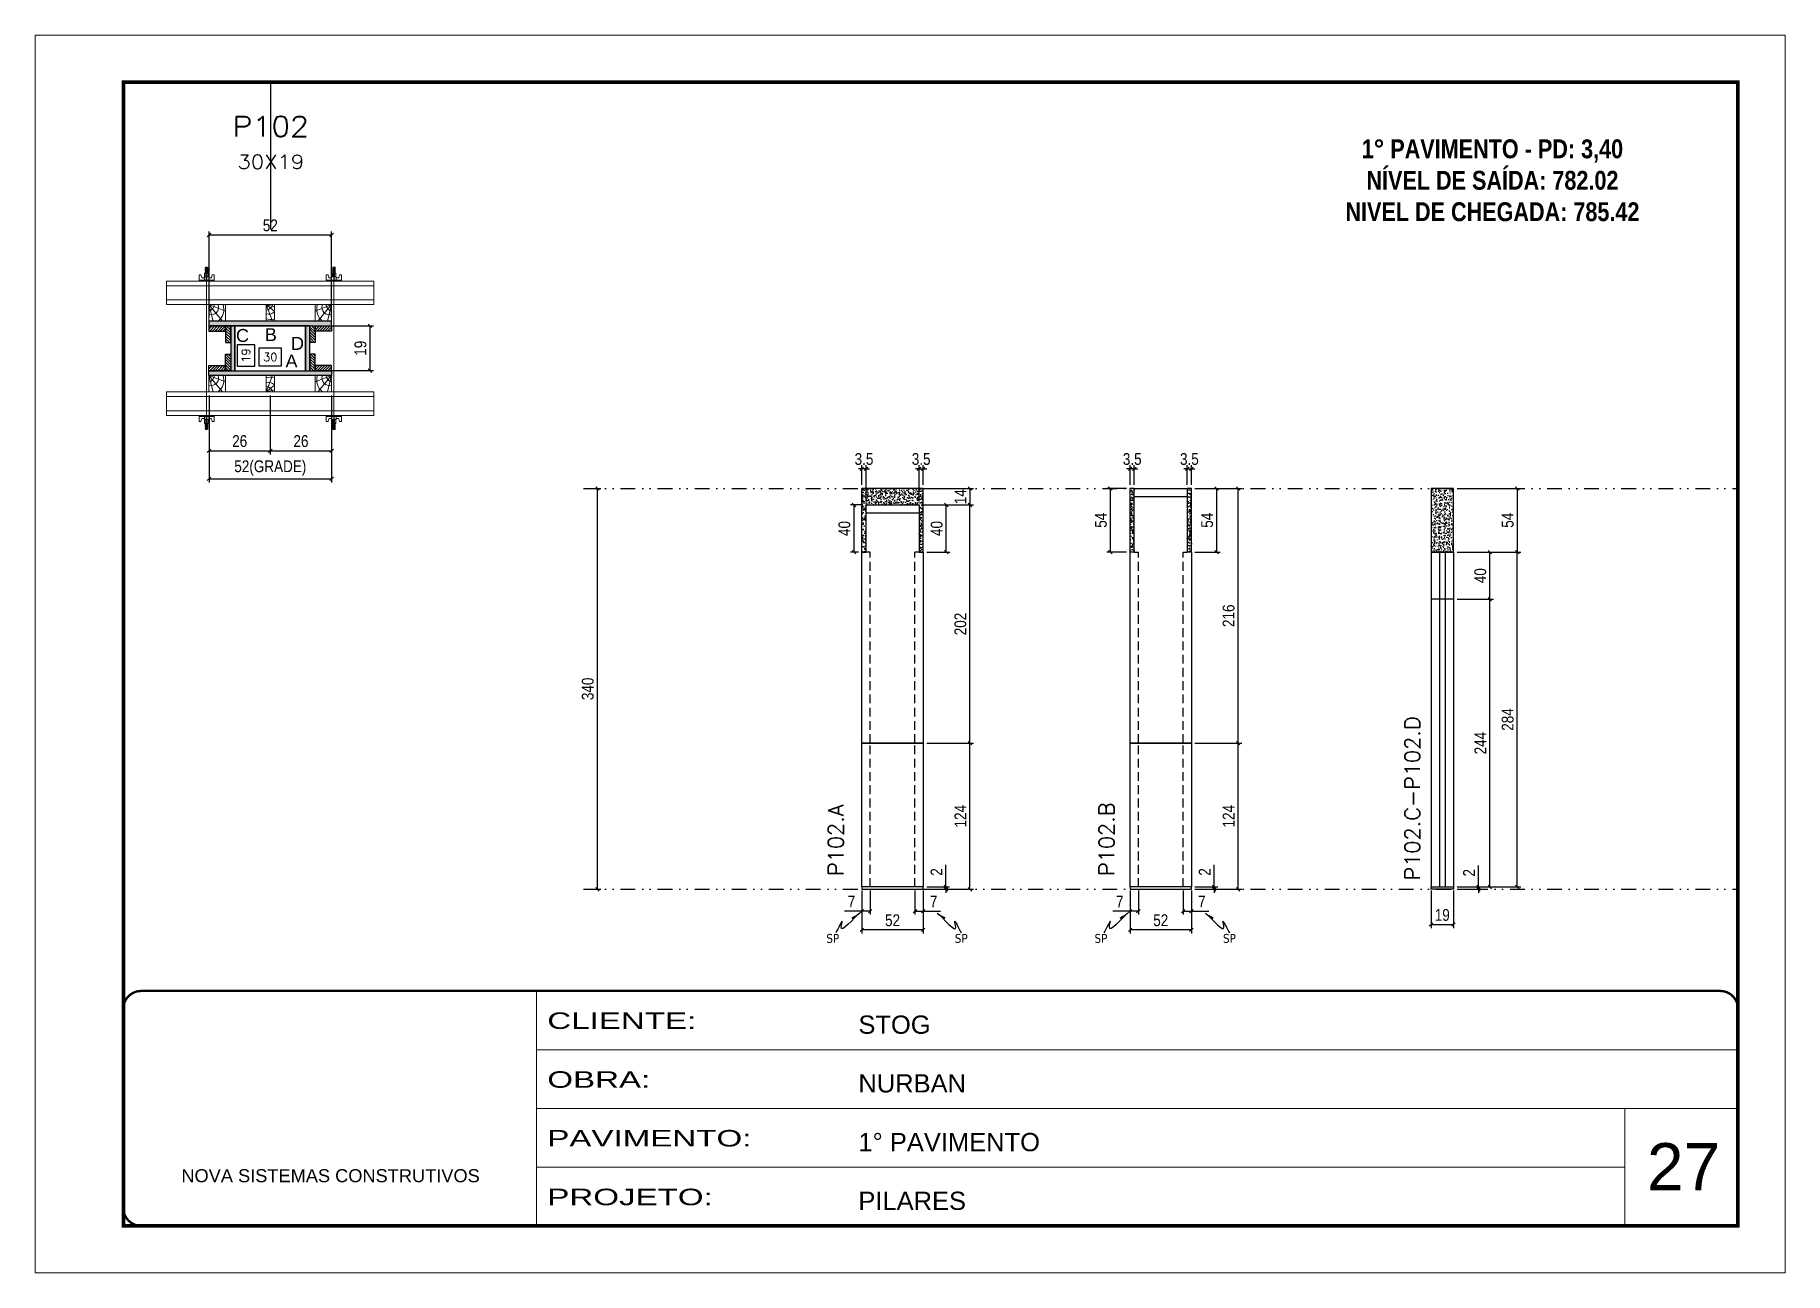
# Model space of a CAD drawing. Header units: millimetres. Extents: x 169816 to 178745, y 96537 to 113647.
# Drawn here: x 173000 to 174485, y 104577 to 105627 of the extents above; entities that cross this region are included whole.
import ezdxf
from ezdxf.enums import TextEntityAlignment as Align

# ---------------------------------------------------------------- set-up
doc = ezdxf.new("R2010")
doc.units = ezdxf.units.MM
for name, pattern in [('CONTINUO', [0]), ('DASHED', [0.75, 0.5, -0.25]), ('DIVIDE2', [0.625, 0.25, -0.125, 0, -0.125, 0, -0.125]), ('HIDDEN', [0.375, 0.25, -0.125])]:
    doc.linetypes.add(name, pattern=pattern)
for name, color, linetype, lineweight in [('CARIMBO', 255, 'Continuous', 9), ('Folhas', 255, 'Continuous', 9), ('Hachura', 251, 'Continuous', 9), ('Madeira', 126, 'Continuous', 18), ('Perfil Metálico', 224, 'Continuous', 18), ('SARRAFO DE PRESSAO', 251, 'DASHED', 9), ('Texto Seção', 7, 'Continuous', 15)]:
    doc.layers.add(name, color=color, linetype=linetype, lineweight=lineweight)
for name, color, linetype in [('CHAPA', 1, 'Continuous'), ('COTA', 241, 'Continuous'), ('Cota Seção (2x)', 241, 'Continuous'), ('MEIO_PONT', 93, 'Continuous'), ('NOMENCLATURA', 7, 'Continuous'), ('Nível', 160, 'Continuous'), ('Painéis', 200, 'Continuous'), ('SARR_2.2x7', 40, 'Continuous'), ('SARRAFO', 251, 'Continuous'), ('Sarrafo de Pressão', 42, 'HIDDEN'), ('texto', 7, 'Continuous'), ('Texto de Titulo', 7, 'Continuous'), ('Texto Qtd Sarr', 242, 'Continuous'), ('TEXTO_GERAL', 7, 'Continuous')]:
    doc.layers.add(name, color=color, linetype=linetype)
doc.styles.add('ARIAL', font='arial.ttf')
doc.styles.add('COTA TECNICA', font='techl___.ttf', dxfattribs={"height": 10})
doc.styles.add('COTA TECNICA 2X', font='techl___.ttf', dxfattribs={"height": 10})
doc.styles.add('COTA TECNICA-50', font='techl___.ttf', dxfattribs={"height": 10})
doc.styles.add('REGUA-120', font='ROMANS.shx', dxfattribs={"height": 15})
doc.styles.add('ROMANC', font='techb___.ttf', dxfattribs={"height": 2.5})
doc.styles.add('ROMANS', font='romans.shx')
doc.styles.get("Standard").update_dxf_attribs({"font": 'arial.ttf'})
doc.styles.add('Tecnologia', font='')
doc.styles.get('Tecnologia').set_extended_font_data('Forgotten Futurist')
doc.dimstyles.new('COTA PAINEL-50', dxfattribs={"dimtxt": 10, "dimasz": 3, "dimexe": 3, "dimexo": 3, "dimgap": 3, "dimtad": 1, "dimdec": 1, "dimzin": 12, "dimdsep": 46, "dimtxsty": 'COTA TECNICA-50', "dimblk1": 'OBLIQUE', "dimblk2": 'OBLIQUE', "dimsah": 1, "dimcen": 0.9, "dimclrd": 4, "dimclre": 4, "dimclrt": 240, "dimadec": 1, "dimazin": 3, "dimtfac": 1, "dimtdec": 1, "dimtmove": 0, "dimatfit": 3, "dimfxl": 1, "dimtolj": 1, "dimtzin": 12, "dimarcsym": 0})
doc.dimstyles.new('PAINEL', dxfattribs={"dimtxt": 10, "dimasz": 3, "dimexe": 3, "dimexo": 3, "dimgap": 3, "dimtad": 1, "dimdec": 1, "dimzin": 12, "dimdsep": 46, "dimtxsty": 'COTA TECNICA', "dimblk1": 'OBLIQUE', "dimblk2": 'OBLIQUE', "dimsah": 1, "dimcen": 0.9, "dimclrd": 4, "dimclre": 4, "dimclrt": 240, "dimadec": 1, "dimazin": 3, "dimtfac": 1, "dimtdec": 1, "dimtmove": 0, "dimatfit": 3, "dimfxl": 1, "dimtolj": 1, "dimtzin": 12, "dimarcsym": 0})
doc.dimstyles.new('SECAO PILAR', dxfattribs={"dimtxt": 10, "dimasz": 3, "dimexe": 3, "dimexo": 3, "dimgap": 3, "dimtad": 1, "dimdec": 1, "dimlfac": 0.5, "dimzin": 12, "dimdsep": 46, "dimtxsty": 'COTA TECNICA 2X', "dimblk1": 'OBLIQUE', "dimblk2": 'OBLIQUE', "dimsah": 1, "dimcen": 0.9, "dimclrd": 256, "dimclre": 256, "dimclrt": 256, "dimadec": 1, "dimazin": 3, "dimtfac": 1, "dimtdec": 1, "dimtmove": 0, "dimatfit": 3, "dimfxl": 1, "dimtolj": 1, "dimtzin": 12, "dimarcsym": 0})
doc.dimstyles.new('SECÇÃO 2', dxfattribs={"dimtxt": 7, "dimasz": 6, "dimexe": 0.18, "dimexo": 2, "dimgap": -4, "dimtad": 3, "dimdec": 1, "dimlfac": 0.5, "dimzin": 12, "dimdsep": 46, "dimtxsty": 'ROMANS', "dimblk": 'ARCHTICK', "dimcen": 0.09, "dimse1": 1, "dimse2": 1, "dimsd1": 1, "dimsd2": 1, "dimclrd": 180, "dimclre": 5, "dimclrt": 1, "dimadec": 0, "dimazin": 3, "dimtfac": 1, "dimtdec": 1, "dimtofl": 0, "dimtmove": 0, "dimatfit": 3, "dimldrblk": 'ARCHTICK', "dimfxl": 1, "dimtolj": 1, "dimtzin": 0, "dimarcsym": 0})
doc.dimstyles.get("Standard").update_dxf_attribs({"dimtxt": 0.18, "dimasz": 0.18, "dimexe": 0.18, "dimexo": 0.0625, "dimgap": 0.09, "dimtad": 0, "dimtih": 1, "dimtoh": 1, "dimdec": 4, "dimzin": 0, "dimdsep": 46, "dimtxsty": 'Standard', "dimcen": 0.09, "dimadec": 0, "dimazin": 0, "dimtfac": 1, "dimtdec": 4, "dimtofl": 0, "dimtmove": 0, "dimatfit": 3, "dimfxl": 1, "dimtolj": 1, "dimtzin": 0, "dimarcsym": 0})
pattern_1 = [(225, (163748.2117, 82450.9757), (1.12253202, -1.12253202), [])]
pattern_2 = [(225, (164023.2117, 82450.9757), (1.12253202, -1.12253202), [])]
pattern_3 = [(135, (150341.3554, 114845.3357), (-1.12253202, -1.12253202), [])]
pattern_4 = [(135, (150381.3554, 114845.3357), (-1.12253202, -1.12253202), [])]
pattern_5 = [(50, (3403.132, 1158.575), (5.46554007, -0.47817257), [0.5715, -6.2865]), (355, (3403.132, 1158.575), (-1.05730264, 5.73170536), [0.4572, -5.02921753]), (100.4514447, (3403.5875, 1158.535), (4.40823741, 5.25353256), [0.48570026, -5.34270734]), (46.1842, (3403.132, 1160.099), (8.13237123, -1.26126984), [0.85725, -9.42975]), (96.6355576, (3403.81, 1159.994), (7.12212402, 7.42278374), [0.7285507, -8.01406824]), (351.184151, (3403.132, 1160.099), (7.12212402, 7.42278374), [0.685799, -7.54379196]), (21, (3403.894, 1159.718), (4.54843174, -3.06795595), [0.5715, -6.2865]), (326, (3403.894, 1159.718), (1.85406085, 5.52563898), [0.4572, -5.0292]), (71.451445, (3404.273, 1159.4624), (6.40249258, 2.45768307), [0.48570026, -5.34269813]), (37.5, (3403.132, 1158.5751), (0.092658098, 2.536651166), [0, -4.96824, 0, -5.1054, 0, -5.04825]), (7.5, (3403.132, 1158.575), (2.004589875, 3.005417245), [0, -2.91084, 0, -4.85394, 0, -1.92405]), (327.5, (3401.4328, 1158.5751), (4.067717855, -0.17186232), [0, -1.905, 0, -5.9436, 0, -7.8867]), (317.5, (3400.6708, 1158.575), (4.44387544, 0.76279473), [0, -2.4765, 0, -3.94716, 0, -5.6007])]

msp = doc.modelspace()

# ---------------------------------------------------------------- texts
at = {"layer": 'CARIMBO', "style": 'ARIAL'}
msp.add_text('27', height=40, dxfattribs=at).set_placement((174367.38, 104647.22))
at = {"layer": 'NOMENCLATURA', "color": 2, "insert": (174236.26, 105565.22), "char_height": 16, "attachment_point": 2, "style": 'ROMANC'}
msp.add_mtext_dynamic_manual_height_columns('\\P1° PAVIMENTO - PD: 3,40\\PNÍVEL DE SAÍDA: 782.02\\PNIVEL DE CHEGADA: 785.42', width=328.3607, gutter_width=1, heights=[0], dxfattribs=at)
at = {"layer": 'texto', "color": 0, "char_height": 7.5, "attachment_point": 5}
for insert in [(173676.46, 104860.81), (173785.49, 104860.81), (173904.04, 104860.81), (174013.07, 104860.81)]:
    msp.add_mtext('{\\fTahoma|b0|i0|c0|p34;\\C4;SP}', dxfattribs=dict(at, insert=insert))
at = {"layer": 'Texto Seção', "char_height": 13, "width": 285.3299, "attachment_point": 7, "rotation": 90, "style": 'REGUA-120'}
for s, insert in [('\\pxt4;P102.C-P102.D', (174174.79, 104909.9)), ('P102.A', (173685.61, 104913.74)), ('P102.B', (173915.35, 104913.74))]:
    msp.add_mtext(s, dxfattribs=dict(at, insert=insert))
at = {"layer": 'TEXTO_GERAL', "style": 'ARIAL'}
for s, p in [('C', (173175.6, 105372.26)), ('B', (173199.62, 105372.93)), ('D', (173222.27, 105365.49)), ('A', (173217.21, 105350.59))]:
    msp.add_text(s, height=11, dxfattribs=at).set_placement(p, align=Align.MIDDLE_CENTER)

# ---------------------------------------------------------------- blocks, each defined once
blk = doc.blocks.new('9999999999')
at = {"color": 30, "linetype": 'CONTINUO'}
for p, q in [((98564.6, 34230.2), (98564.6, 34429.4)), ((98564.6, 34379.6), (99584, 34379.6)), ((98564.6, 34329.8), (99488, 34329.8)), ((99584, 34329.8), (99488, 34329.8)), ((99488, 34329.8), (99488, 34230.2)), ((98564.6, 34280), (99488, 34280))]:
    blk.add_line(p, q, dxfattribs=at)
at = {"color": 30, "linetype": 'CONTINUO', "const_width": 2}
blk.add_lwpolyline([(99584, 34230.2), (99584, 34414.4, 0.414214), (99569, 34429.4), (98229, 34429.4, 0.414214), (98214, 34414.4), (98214, 34245.2, 0.414214), (98229, 34230.2), (99584, 34230.2)], format="xyb", dxfattribs=at)
at = {"layer": 'Folhas'}
blk.add_lwpolyline([(98139, 34190.2), (99624, 34190.2), (99624, 35240.2), (98139, 35240.2)], close=True, dxfattribs=at)
at = {"layer": 'Folhas', "color": 30, "const_width": 3}
blk.add_lwpolyline([(98214, 34230.2), (99584, 34230.2), (99584, 35200.2), (98214, 35200.2)], close=True, dxfattribs=at)
at = {"color": 7, "linetype": 'Continuous', "ltscale": 5, "style": 'ARIAL'}
for s, height, p in [('STOG', 15.48, (98837.7, 34393.1)), ('NURBAN', 15.48, (98837.7, 34343.3)), ('1° PAVIMENTO', 15.483, (98837.7, 34293.5)), ('NOVA SISTEMAS CONSTRUTIVOS', 11.059, (98263.2, 34267.2)), ('PILARES', 15.48, (98837.7, 34243.7))]:
    blk.add_text(s, height=height, dxfattribs=at).set_placement(p)
at = {"layer": 'Folhas', "color": 7, "style": 'Tecnologia', "width": 1.5}
for s, p in [('CLIENTE:', (98573.7, 34397.2)), ('OBRA:', (98573.7, 34347.3)), ('PAVIMENTO:', (98573.7, 34297.5)), ('PROJETO:', (98573.7, 34247.7))]:
    blk.add_text(s, height=14, dxfattribs=at).set_placement(p)
blk = doc.blocks.new('titulo1')
at = {"layer": 'Defpoints', "color": 252, "linetype": 'HIDDEN', "ltscale": 2}
blk.add_line((0, 0), (0, 125), dxfattribs=at)
at = {"layer": 'Defpoints', "style": 'ROMANS', "oblique": 15}
blk.add_attdef('FOLHA', text='', height=10, dxfattribs=at).set_placement((0, 15.6), align=Align.MIDDLE_CENTER)
at = {"layer": 'Texto Qtd Sarr', "color": 3, "style": 'ROMANS', "oblique": 15}
for tag, height, p in [('TITULO', 17, (0, 71.4)), ('SEÇÃO', 12, (0, 41.5))]:
    blk.add_attdef(tag, text='', height=height, dxfattribs=at).set_placement(p, align=Align.MIDDLE_CENTER)
blk = doc.blocks.new('*D573')
at = {"layer": 'Cota Seção (2x)', "color": 180, "lineweight": -2, "transparency": 16777216}
for p, q in [((173208.8, 105361.4), (173189.5, 105361.4)), ((173189.5, 105361.4), (173189.5, 105346.4)), ((173208.8, 105346.4), (173208.8, 105361.4)), ((173189.5, 105346.4), (173208.8, 105346.4))]:
    blk.add_line(p, q, dxfattribs=at)
at = {"layer": 'Defpoints', "color": 0, "transparency": 16777216}
for p in [(173171.9, 105342.4), (173231.9, 105342.4), (173231.9, 105342.4)]:
    blk.add_point(p, dxfattribs=at)
at = {"layer": 'Cota Seção (2x)', "color": 1, "transparency": 16777216, "insert": (173199.2, 105353.9), "char_height": 7, "attachment_point": 5, "style": 'ROMANS'}
blk.add_mtext('\\A1;30', dxfattribs=at)
blk = doc.blocks.new('_ArchTick')
at = {"color": 0, "linetype": 'ByBlock', "const_width": 0.15}
blk.add_lwpolyline([(-0.5, -0.5), (0.5, 0.5)], dxfattribs=at)
blk = doc.blocks.new('*D574')
at = {"layer": 'Cota Seção (2x)', "color": 180, "lineweight": -2, "transparency": 16777216}
for p, q in [((173186, 105364.3), (173171, 105364.3)), ((173171, 105364.3), (173171, 105346.3)), ((173186, 105346.3), (173186, 105364.3)), ((173171, 105346.3), (173186, 105346.3))]:
    blk.add_line(p, q, dxfattribs=at)
at = {"layer": 'Defpoints', "color": 0, "transparency": 16777216}
for p in [(173169.2, 105380.4), (173190, 105380.4), (173169.2, 105342.4)]:
    blk.add_point(p, dxfattribs=at)
at = {"layer": 'Cota Seção (2x)', "color": 1, "transparency": 16777216, "insert": (173178.5, 105355.3), "char_height": 7, "attachment_point": 5, "rotation": 90, "style": 'ROMANS'}
blk.add_mtext('\\A1;19', dxfattribs=at)
blk = doc.blocks.new('_Oblique')
at = {"color": 0, "linetype": 'ByBlock', "lineweight": -2}
blk.add_line((-0.5, -0.5), (0.5, 0.5), dxfattribs=at)
blk = doc.blocks.new('*D946')
at = {"layer": 'Cota Seção (2x)', "lineweight": -2, "transparency": 16777216}
for p, q in [((173235.8, 105380.4), (173286.8, 105380.4)), ((173283.8, 105342.4), (173283.8, 105380.4)), ((173235.8, 105342.4), (173286.8, 105342.4))]:
    blk.add_line(p, q, dxfattribs=at)
at = {"layer": 'Defpoints', "color": 0, "transparency": 16777216}
for p in [(173232.8, 105380.4), (173283.8, 105380.4), (173232.8, 105342.4)]:
    blk.add_point(p, dxfattribs=at)
at = {"layer": 'Cota Seção (2x)', "lineweight": -2, "transparency": 16777216, "xscale": 3, "yscale": 3, "zscale": 3}
for p, rotation in [((173283.8, 105380.4), 90), ((173283.8, 105342.4), 270)]:
    blk.add_blockref('_Oblique', p, dxfattribs=dict(at, rotation=rotation))
at = {"layer": 'Cota Seção (2x)', "transparency": 16777216, "insert": (173275.7, 105361.4), "char_height": 10, "attachment_point": 5, "rotation": 90, "style": 'COTA TECNICA 2X'}
blk.add_mtext('\\A1;19', dxfattribs=at)
blk = doc.blocks.new('*D575')
at = {"layer": 'Cota Seção (2x)', "lineweight": -2, "transparency": 16777216}
for p, q in [((173147.2, 105321.4), (173147.2, 105247.6)), ((173251.2, 105321.4), (173251.2, 105247.6)), ((173147.2, 105250.6), (173251.2, 105250.6))]:
    blk.add_line(p, q, dxfattribs=at)
at = {"layer": 'Defpoints', "color": 0, "transparency": 16777216}
for p in [(173147.2, 105324.4), (173251.2, 105324.4), (173251.2, 105250.6)]:
    blk.add_point(p, dxfattribs=at)
at = {"layer": 'Cota Seção (2x)', "lineweight": -2, "transparency": 16777216, "xscale": 3, "yscale": 3, "zscale": 3, "rotation": 180}
blk.add_blockref('_Oblique', (173147.2, 105250.6), dxfattribs=at)
at = {"layer": 'Cota Seção (2x)', "lineweight": -2, "transparency": 16777216, "xscale": 3, "yscale": 3, "zscale": 3}
blk.add_blockref('_Oblique', (173251.2, 105250.6), dxfattribs=at)
at = {"layer": 'Cota Seção (2x)', "transparency": 16777216, "insert": (173199.2, 105259.8), "char_height": 10, "attachment_point": 5, "style": 'COTA TECNICA 2X'}
blk.add_mtext('\\A1;52(GRADE)', dxfattribs=at)
blk = doc.blocks.new('*D576')
at = {"layer": 'Cota Seção (2x)', "lineweight": -2, "transparency": 16777216}
for p, q in [((173199.2, 105321.4), (173199.2, 105271.4)), ((173251.2, 105321.4), (173251.2, 105271.4)), ((173199.2, 105274.4), (173251.2, 105274.4))]:
    blk.add_line(p, q, dxfattribs=at)
at = {"layer": 'Defpoints', "color": 0, "transparency": 16777216}
for p in [(173199.2, 105324.4), (173251.2, 105324.4), (173251.2, 105274.4)]:
    blk.add_point(p, dxfattribs=at)
at = {"layer": 'Cota Seção (2x)', "lineweight": -2, "transparency": 16777216, "xscale": 3, "yscale": 3, "zscale": 3, "rotation": 180}
blk.add_blockref('_Oblique', (173199.2, 105274.4), dxfattribs=at)
at = {"layer": 'Cota Seção (2x)', "lineweight": -2, "transparency": 16777216, "xscale": 3, "yscale": 3, "zscale": 3}
blk.add_blockref('_Oblique', (173251.2, 105274.4), dxfattribs=at)
at = {"layer": 'Cota Seção (2x)', "transparency": 16777216, "insert": (173225.2, 105282.6), "char_height": 10, "attachment_point": 5, "style": 'COTA TECNICA 2X'}
blk.add_mtext('\\A1;26', dxfattribs=at)
blk = doc.blocks.new('*D577')
at = {"layer": 'Cota Seção (2x)', "lineweight": -2, "transparency": 16777216}
for p, q in [((173147.2, 105321.4), (173147.2, 105271.4)), ((173199.2, 105321.4), (173199.2, 105271.4)), ((173147.2, 105274.4), (173199.2, 105274.4))]:
    blk.add_line(p, q, dxfattribs=at)
at = {"layer": 'Defpoints', "color": 0, "transparency": 16777216}
for p in [(173147.2, 105324.4), (173199.2, 105324.4), (173199.2, 105274.4)]:
    blk.add_point(p, dxfattribs=at)
at = {"layer": 'Cota Seção (2x)', "lineweight": -2, "transparency": 16777216, "xscale": 3, "yscale": 3, "zscale": 3, "rotation": 180}
blk.add_blockref('_Oblique', (173147.2, 105274.4), dxfattribs=at)
at = {"layer": 'Cota Seção (2x)', "lineweight": -2, "transparency": 16777216, "xscale": 3, "yscale": 3, "zscale": 3}
blk.add_blockref('_Oblique', (173199.2, 105274.4), dxfattribs=at)
at = {"layer": 'Cota Seção (2x)', "transparency": 16777216, "insert": (173173.2, 105282.6), "char_height": 10, "attachment_point": 5, "style": 'COTA TECNICA 2X'}
blk.add_mtext('\\A1;26', dxfattribs=at)
blk = doc.blocks.new('*D578')
at = {"layer": 'Cota Seção (2x)', "lineweight": -2, "transparency": 16777216}
for p, q in [((173147.2, 105387.4), (173147.2, 105460.5)), ((173147.2, 105457.5), (173251.2, 105457.5)), ((173251.2, 105387.4), (173251.2, 105460.5))]:
    blk.add_line(p, q, dxfattribs=at)
at = {"layer": 'Defpoints', "color": 0, "transparency": 16777216}
for p in [(173251.2, 105457.5), (173147.2, 105384.4), (173251.2, 105384.4)]:
    blk.add_point(p, dxfattribs=at)
at = {"layer": 'Cota Seção (2x)', "lineweight": -2, "transparency": 16777216, "xscale": 3, "yscale": 3, "zscale": 3, "rotation": 180}
blk.add_blockref('_Oblique', (173147.2, 105457.5), dxfattribs=at)
at = {"layer": 'Cota Seção (2x)', "lineweight": -2, "transparency": 16777216, "xscale": 3, "yscale": 3, "zscale": 3}
blk.add_blockref('_Oblique', (173251.2, 105457.5), dxfattribs=at)
at = {"layer": 'Cota Seção (2x)', "transparency": 16777216, "insert": (173199.2, 105465.6), "char_height": 10, "attachment_point": 5, "style": 'COTA TECNICA 2X'}
blk.add_mtext('\\A1;52', dxfattribs=at)
blk = doc.blocks.new('C')
at = {"layer": 'Hachura', "color": 0}
for p, q in [((0, 3.22), (0, -3.22)), ((0.45, 3.22), (0, 3.22)), ((0.46, 3.16), (0, 3.16)), ((0.46, 3.05), (0, 3.05)), ((0.46, 2.88), (0, 2.88)), ((0, 2.75), (0, -1.16)), ((0.46, 2.65), (0, 2.65)), ((0.46, 2.23), (0, 2.23)), ((0.46, 1.51), (0, 1.51)), ((0.39, 0.49), (0.17, 0.49)), ((0.45, -3.23), (0.45, 3.22)), ((0.45, 3.22), (2.58, 3.22)), ((1.74, 0.97), (0.45, 0.97)), ((1.45, 0.1), (0.45, 0.1)), ((1.35, 1.94), (1.35, 0.96)), ((2.58, 2.39), (1.47, 2.09)), ((1.74, -0.97), (1.74, 0.97)), ((1.74, 0.97), (1.74, 0.84)), ((1.74, 0.97), (1.74, 0.84)), ((1.74, 0.84), (3.35, 0.84)), ((3.35, 0.45), (1.74, 0.45)), ((2.58, 3.22), (2.58, 2.39)), ((3.32, 0.84), (3.32, -0.84)), ((3.35, 0.84), (3.35, -0.84)), ((3.68, 0.45), (3.35, 0.45)), ((3.84, -0.52), (3.35, 0.45)), ((3.35, 0.06), (3.67, -0.57)), ((3.68, 0.45), (4.16, -0.52)), ((3.72, 0.5), (4.25, -0.57)), ((4.37, -0.55), (3.83, 0.53)), ((4.15, 0.45), (3.93, 0.45)), ((4.42, -0.52), (3.93, 0.45)), ((4.15, 0.45), (4.26, 0.45)), ((4.26, 0.45), (4.74, -0.52)), ((4.3, 0.5), (4.83, -0.57)), ((4.95, -0.55), (4.41, 0.53)), ((4.51, 0.45), (4.84, 0.45)), ((5, -0.52), (4.51, 0.45)), ((4.84, 0.45), (5.32, -0.52)), ((4.88, 0.5), (5.41, -0.57)), ((5.53, -0.55), (4.99, 0.53)), ((5.58, -0.52), (5.09, 0.45)), ((5.42, 0.45), (5.09, 0.45)), ((5.58, -0.52), (5.09, 0.45)), ((5.42, 0.45), (5.74, -0.19)), ((5.46, 0.5), (5.74, -0.07)), ((5.74, 0.19), (5.57, 0.53)), ((5.74, 0.32), (5.68, 0.45)), ((5.68, 0.45), (5.74, 0.45)), ((5.74, 0.45), (5.9, 0.29)), ((5.74, 0.45), (5.74, -0.52)), ((5.9, -0.36), (5.9, 0.29)), ((0.45, 0), (0, 0)), ((0.46, -1.52), (0, -1.52)), ((0.46, -2.23), (0, -2.23)), ((0.46, -2.65), (0, -2.65)), ((0.46, -2.88), (0, -2.88)), ((0.46, -3.05), (0, -3.05)), ((0.46, -3.16), (0, -3.16)), ((0, -3.22), (2.57, -3.22)), ((0.08, -0.48), (0.29, -0.48)), ((0.29, -0.48), (0.4, -0.48)), ((0.45, 0), (0.45, -0.97)), ((0.45, -0.16), (1.45, -0.16)), ((0.45, -0.65), (0.45, -0.32)), ((0.45, -3.23), (0.45, -0.65)), ((0.45, -0.97), (1.74, -0.97)), ((1.35, -1.94), (1.35, -0.97)), ((2.58, -2.39), (1.47, -2.1)), ((3.35, -0.32), (1.74, -0.32)), ((3.35, -0.84), (1.74, -0.84)), ((2.58, -3.23), (2.58, -2.39)), ((3.35, -0.07), (3.58, -0.52)), ((3.35, -0.52), (3.58, -0.52)), ((3.84, -0.52), (4.16, -0.52)), ((4.42, -0.52), (4.74, -0.52)), ((4.63, -0.52), (4.74, -0.52)), ((5, -0.52), (5.32, -0.52)), ((5.58, -0.52), (5.74, -0.52)), ((5.74, -0.52), (5.9, -0.36)), ((5.74, -0.52), (5.74, -0.52))]:
    blk.add_line(p, q, dxfattribs=at)
for centre, radius, start, end in [((1.52, 1.94), 0.161, 104.74356, 180), ((1.44, -0.03), 0.129, 272.69497, 87.30503), ((3.81, 0.39), 0.143, 25.56881, 154.43119), ((4.39, 0.39), 0.143, 25.56881, 154.43119), ((4.97, 0.39), 0.143, 25.56881, 154.43119), ((5.55, 0.39), 0.143, 25.56881, 154.43119), ((0.17, -0.37), 0.174, 221.74404, 317.85924), ((1.52, -1.94), 0.161, 180, 255.25644), ((3.71, -0.4), 0.174, 222.14076, 318.25596), ((4.29, -0.4), 0.174, 222.14076, 318.25596), ((4.87, -0.4), 0.174, 222.14076, 318.25596), ((5.45, -0.4), 0.174, 222.14076, 318.25596), ((5.61, -0.4), 0.174, 317.85924, 318.25596)]:
    blk.add_arc(centre, radius, start, end, dxfattribs=at)
blk = doc.blocks.new('PONTALETE')
at = {"layer": 'Madeira'}
for q in [(2.71, 7), (7, 5.76), (7, 1.74)]:
    blk.add_line((0, 0), q, dxfattribs=at)
blk.add_lwpolyline([(0, 0), (7, 0), (7, 7), (0, 7)], close=True, dxfattribs=at)
for centre, radius, start, end in [((2.04, 0.06), 6.23, 37.28179, 109.09128), ((1.09, 0.9), 3.19, 343.60304, 109.98471), ((-0.21, -0.78), 3.09, 14.63219, 86.0383)]:
    blk.add_arc(centre, radius, start, end, dxfattribs=at)
blk = doc.blocks.new('MEIO PONTALETE')
at = {"layer": 'Madeira'}
for q in [(2.71, 7), (3.5, 2.88), (3.5, 0.87)]:
    blk.add_line((0, 0), q, dxfattribs=at)
blk.add_lwpolyline([(0, 0), (3.5, 0), (3.5, 7), (0, 7)], close=True, dxfattribs=at)
for centre, radius, start, end in [((2.04, 0.06), 6.23, 76.44987, 109.09128), ((1.09, 0.9), 3.19, 40.90626, 109.98471), ((-0.21, -0.78), 3.09, 14.63219, 86.0383)]:
    blk.add_arc(centre, radius, start, end, dxfattribs=at)
blk = doc.blocks.new('*D999')
at = {"layer": 'COTA', "color": 4, "lineweight": -2, "transparency": 16777216}
for p, q in [((173468, 105242.5), (173479.8, 105242.5)), ((173476.8, 104902.5), (173476.8, 105242.5)), ((173468, 104902.5), (173479.8, 104902.5))]:
    blk.add_line(p, q, dxfattribs=at)
at = {"layer": 'Defpoints', "color": 0, "transparency": 16777216}
for p in [(173465, 105242.5), (173476.8, 105242.5), (173465, 104902.5)]:
    blk.add_point(p, dxfattribs=at)
at = {"layer": 'COTA', "color": 4, "lineweight": -2, "transparency": 16777216, "xscale": 3, "yscale": 3, "zscale": 3}
for p, rotation in [((173476.8, 105242.5), 90), ((173476.8, 104902.5), 270)]:
    blk.add_blockref('_Oblique', p, dxfattribs=dict(at, rotation=rotation))
at = {"layer": 'COTA', "color": 240, "transparency": 16777216, "insert": (173468.6, 105072.5), "char_height": 10, "attachment_point": 5, "rotation": 90, "style": 'COTA TECNICA-50'}
blk.add_mtext('\\A1;340', dxfattribs=at)
blk = doc.blocks.new('*D702')
at = {"layer": 'COTA', "color": 4, "lineweight": -2, "transparency": 16777216}
for p, q in [((173928.8, 104901.5), (173928.8, 104865.1)), ((173980.8, 104901.5), (173980.8, 104865.1)), ((173980.8, 104868.1), (173928.8, 104868.1))]:
    blk.add_line(p, q, dxfattribs=at)
at = {"layer": 'Defpoints', "color": 0, "transparency": 16777216}
for p in [(173928.8, 104904.5), (173980.8, 104904.5), (173928.8, 104868.1)]:
    blk.add_point(p, dxfattribs=at)
at = {"layer": 'COTA', "color": 4, "lineweight": -2, "transparency": 16777216, "xscale": 3, "yscale": 3, "zscale": 3, "rotation": 180}
blk.add_blockref('_Oblique', (173928.8, 104868.1), dxfattribs=at)
at = {"layer": 'COTA', "color": 4, "lineweight": -2, "transparency": 16777216, "xscale": 3, "yscale": 3, "zscale": 3}
blk.add_blockref('_Oblique', (173980.8, 104868.1), dxfattribs=at)
at = {"layer": 'COTA', "color": 240, "transparency": 16777216, "insert": (173954.8, 104876.2), "char_height": 10, "attachment_point": 5, "style": 'COTA TECNICA'}
blk.add_mtext('\\A1;52', dxfattribs=at)
blk = doc.blocks.new('*D703')
at = {"layer": 'COTA', "color": 4, "lineweight": -2, "transparency": 16777216}
for p, q in [((173973.8, 104901.5), (173973.8, 104881)), ((173980.8, 104899.5), (173980.8, 104881)), ((173973.8, 104884), (173980.8, 104884)), ((173980.8, 104884), (173995.6, 104884))]:
    blk.add_line(p, q, dxfattribs=at)
at = {"layer": 'Defpoints', "color": 0, "transparency": 16777216}
for p in [(173973.8, 104904.5), (173980.8, 104902.5), (173980.8, 104884)]:
    blk.add_point(p, dxfattribs=at)
at = {"layer": 'COTA', "color": 4, "lineweight": -2, "transparency": 16777216, "xscale": 3, "yscale": 3, "zscale": 3, "rotation": 180}
blk.add_blockref('_Oblique', (173973.8, 104884), dxfattribs=at)
at = {"layer": 'COTA', "color": 4, "lineweight": -2, "transparency": 16777216, "xscale": 3, "yscale": 3, "zscale": 3}
blk.add_blockref('_Oblique', (173980.8, 104884), dxfattribs=at)
at = {"layer": 'COTA', "color": 240, "transparency": 16777216, "insert": (173989.7, 104892.1), "char_height": 10, "attachment_point": 5, "style": 'COTA TECNICA-50'}
blk.add_mtext('\\A1;7', dxfattribs=at)
blk = doc.blocks.new('*D704')
at = {"layer": 'COTA', "color": 4, "lineweight": -2, "transparency": 16777216}
for p, q in [((173935.8, 104901.5), (173935.8, 104881)), ((173928.8, 104899.5), (173928.8, 104881)), ((173928.8, 104884), (173914.1, 104884)), ((173935.8, 104884), (173928.8, 104884))]:
    blk.add_line(p, q, dxfattribs=at)
at = {"layer": 'Defpoints', "color": 0, "transparency": 16777216}
for p in [(173928.8, 104902.5), (173935.8, 104904.5), (173928.8, 104884)]:
    blk.add_point(p, dxfattribs=at)
at = {"layer": 'COTA', "color": 4, "lineweight": -2, "transparency": 16777216, "xscale": 3, "yscale": 3, "zscale": 3, "rotation": 180}
blk.add_blockref('_Oblique', (173928.8, 104884), dxfattribs=at)
at = {"layer": 'COTA', "color": 4, "lineweight": -2, "transparency": 16777216, "xscale": 3, "yscale": 3, "zscale": 3}
blk.add_blockref('_Oblique', (173935.8, 104884), dxfattribs=at)
at = {"layer": 'COTA', "color": 240, "transparency": 16777216, "insert": (173920, 104892.1), "char_height": 10, "attachment_point": 5, "style": 'COTA TECNICA-50'}
blk.add_mtext('\\A1;7', dxfattribs=at)
blk = doc.blocks.new('*D705')
at = {"layer": 'COTA', "color": 4, "linetype": 'ByBlock', "lineweight": -2, "transparency": 16777216}
for p, q in [((173983.8, 105026.5), (174023.5, 105026.5)), ((174020.5, 104902.5), (174020.5, 105026.5)), ((173983.8, 104902.5), (174023.5, 104902.5))]:
    blk.add_line(p, q, dxfattribs=at)
at = {"layer": 'Defpoints', "color": 0, "linetype": 'ByBlock', "transparency": 16777216}
for p in [(173980.8, 105026.5), (174020.5, 105026.5), (173980.8, 104902.5)]:
    blk.add_point(p, dxfattribs=at)
at = {"layer": 'COTA', "color": 4, "linetype": 'ByBlock', "lineweight": -2, "transparency": 16777216, "xscale": 3, "yscale": 3, "zscale": 3}
for p, rotation in [((174020.5, 105026.5), 90), ((174020.5, 104902.5), 270)]:
    blk.add_blockref('_Oblique', p, dxfattribs=dict(at, rotation=rotation))
at = {"layer": 'COTA', "color": 240, "linetype": 'ByBlock', "transparency": 16777216, "insert": (174012.4, 104964.5), "char_height": 10, "attachment_point": 5, "rotation": 90, "style": 'COTA TECNICA'}
blk.add_mtext('\\A1;124', dxfattribs=at)
blk = doc.blocks.new('*D706')
at = {"layer": 'COTA', "color": 4, "lineweight": -2, "transparency": 16777216}
for p, q in [((174000.1, 104904.5), (174000.1, 104923.3)), ((173983.8, 104904.5), (174003.1, 104904.5)), ((173983.8, 104902.5), (174003.1, 104902.5)), ((174000.1, 104902.5), (174000.1, 104904.5)), ((174000.1, 104902.5), (174000.1, 104899.5))]:
    blk.add_line(p, q, dxfattribs=at)
at = {"layer": 'Defpoints', "color": 0, "transparency": 16777216}
for p in [(173980.8, 104904.5), (173980.8, 104902.5), (174000.1, 104902.5)]:
    blk.add_point(p, dxfattribs=at)
at = {"layer": 'COTA', "color": 4, "lineweight": -2, "transparency": 16777216, "xscale": 3, "yscale": 3, "zscale": 3}
for p, rotation in [((174000.1, 104904.5), 270), ((174000.1, 104902.5), 90)]:
    blk.add_blockref('_Oblique', p, dxfattribs=dict(at, rotation=rotation))
at = {"layer": 'COTA', "color": 240, "transparency": 16777216, "insert": (173992.1, 104917.2), "char_height": 10, "attachment_point": 5, "rotation": 90, "style": 'COTA TECNICA-50'}
blk.add_mtext('\\A1;2', dxfattribs=at)
blk = doc.blocks.new('*D722')
at = {"layer": 'COTA', "color": 4, "linetype": 'ByBlock', "lineweight": -2, "transparency": 16777216}
for p, q in [((173983.8, 105026.5), (174023.5, 105026.5)), ((174020.5, 104902.5), (174020.5, 105026.5)), ((173983.8, 104902.5), (174023.5, 104902.5))]:
    blk.add_line(p, q, dxfattribs=at)
at = {"layer": 'Defpoints', "color": 0, "linetype": 'ByBlock', "transparency": 16777216}
for p in [(173980.8, 105026.5), (174020.5, 105026.5), (173980.8, 104902.5)]:
    blk.add_point(p, dxfattribs=at)
at = {"layer": 'COTA', "color": 4, "linetype": 'ByBlock', "lineweight": -2, "transparency": 16777216, "xscale": 3, "yscale": 3, "zscale": 3}
for p, rotation in [((174020.5, 105026.5), 90), ((174020.5, 104902.5), 270)]:
    blk.add_blockref('_Oblique', p, dxfattribs=dict(at, rotation=rotation))
at = {"layer": 'COTA', "color": 240, "linetype": 'ByBlock', "transparency": 16777216, "insert": (174012.4, 104964.5), "char_height": 10, "attachment_point": 5, "rotation": 90, "style": 'COTA TECNICA'}
blk.add_mtext('\\A1;124', dxfattribs=at)
blk = doc.blocks.new('*D723')
at = {"layer": 'COTA', "color": 4, "lineweight": -2, "transparency": 16777216}
for p, q in [((173983.8, 105242.5), (174023.5, 105242.5)), ((174020.5, 105026.5), (174020.5, 105242.5)), ((173983.8, 105026.5), (174023.5, 105026.5))]:
    blk.add_line(p, q, dxfattribs=at)
at = {"layer": 'Defpoints', "color": 0, "transparency": 16777216}
for p in [(173980.8, 105242.5), (174020.5, 105242.5), (173980.8, 105026.5)]:
    blk.add_point(p, dxfattribs=at)
at = {"layer": 'COTA', "color": 4, "lineweight": -2, "transparency": 16777216, "xscale": 3, "yscale": 3, "zscale": 3}
for p, rotation in [((174020.5, 105242.5), 90), ((174020.5, 105026.5), 270)]:
    blk.add_blockref('_Oblique', p, dxfattribs=dict(at, rotation=rotation))
at = {"layer": 'COTA', "color": 240, "transparency": 16777216, "insert": (174012.4, 105134.5), "char_height": 10, "attachment_point": 5, "rotation": 90, "style": 'COTA TECNICA-50'}
blk.add_mtext('\\A1;216', dxfattribs=at)
blk = doc.blocks.new('*D724')
at = {"layer": 'COTA', "color": 4, "lineweight": -2, "transparency": 16777216}
for p, q in [((174184.2, 104901.5), (174184.2, 104869.6)), ((174203.2, 104901.5), (174203.2, 104869.6)), ((174184.2, 104872.6), (174203.2, 104872.6))]:
    blk.add_line(p, q, dxfattribs=at)
at = {"layer": 'Defpoints', "color": 0, "transparency": 16777216}
for p in [(174184.2, 104904.5), (174203.2, 104904.5), (174203.2, 104872.6)]:
    blk.add_point(p, dxfattribs=at)
at = {"layer": 'COTA', "color": 4, "lineweight": -2, "transparency": 16777216, "xscale": 3, "yscale": 3, "zscale": 3, "rotation": 180}
blk.add_blockref('_Oblique', (174184.2, 104872.6), dxfattribs=at)
at = {"layer": 'COTA', "color": 4, "lineweight": -2, "transparency": 16777216, "xscale": 3, "yscale": 3, "zscale": 3}
blk.add_blockref('_Oblique', (174203.2, 104872.6), dxfattribs=at)
at = {"layer": 'COTA', "color": 240, "transparency": 16777216, "insert": (174193.7, 104880.7), "char_height": 10, "attachment_point": 5, "style": 'COTA TECNICA'}
blk.add_mtext('\\A1;19', dxfattribs=at)
blk = doc.blocks.new('*D725')
at = {"layer": 'COTA', "color": 4, "lineweight": -2, "transparency": 16777216}
for p, q in [((174224.4, 104904.5), (174224.4, 104922.6)), ((174206.2, 104904.5), (174227.4, 104904.5)), ((174206.2, 104902.5), (174227.4, 104902.5)), ((174224.4, 104902.5), (174224.4, 104904.5)), ((174224.4, 104902.5), (174224.4, 104899.5))]:
    blk.add_line(p, q, dxfattribs=at)
at = {"layer": 'Defpoints', "color": 0, "transparency": 16777216}
for p in [(174203.2, 104904.5), (174203.2, 104902.5), (174224.4, 104904.5)]:
    blk.add_point(p, dxfattribs=at)
at = {"layer": 'COTA', "color": 4, "lineweight": -2, "transparency": 16777216, "xscale": 3, "yscale": 3, "zscale": 3}
for p, rotation in [((174224.4, 104904.5), 270), ((174224.4, 104902.5), 90)]:
    blk.add_blockref('_Oblique', p, dxfattribs=dict(at, rotation=rotation))
at = {"layer": 'COTA', "color": 240, "transparency": 16777216, "insert": (174216.4, 104916.5), "char_height": 10, "attachment_point": 5, "rotation": 90, "style": 'COTA TECNICA-50'}
blk.add_mtext('\\A1;2', dxfattribs=at)
blk = doc.blocks.new('*D1019')
at = {"layer": 'COTA', "color": 4, "linetype": 'ByBlock', "lineweight": -2, "transparency": 16777216}
for p, q in [((174206.2, 105242.5), (174260.3, 105242.5)), ((174257.3, 105242.5), (174257.3, 105188.5)), ((174206.2, 105188.5), (174260.3, 105188.5))]:
    blk.add_line(p, q, dxfattribs=at)
at = {"layer": 'Defpoints', "color": 0, "linetype": 'ByBlock', "transparency": 16777216}
for p in [(174203.2, 105242.5), (174203.2, 105188.5), (174257.3, 105188.5)]:
    blk.add_point(p, dxfattribs=at)
at = {"layer": 'COTA', "color": 4, "linetype": 'ByBlock', "lineweight": -2, "transparency": 16777216, "xscale": 3, "yscale": 3, "zscale": 3}
for p, rotation in [((174257.3, 105242.5), 90), ((174257.3, 105188.5), 270)]:
    blk.add_blockref('_Oblique', p, dxfattribs=dict(at, rotation=rotation))
at = {"layer": 'COTA', "color": 240, "linetype": 'ByBlock', "transparency": 16777216, "insert": (174249.2, 105215.5), "char_height": 10, "attachment_point": 5, "rotation": 90, "style": 'COTA TECNICA'}
blk.add_mtext('\\A1;54', dxfattribs=at)
blk = doc.blocks.new('*D1020')
at = {"layer": 'COTA', "color": 4, "lineweight": -2, "transparency": 16777216}
for p, q in [((174206.2, 105188.5), (174237.1, 105188.5)), ((174234.1, 105148.5), (174234.1, 105188.5)), ((174206.2, 105148.5), (174237.1, 105148.5))]:
    blk.add_line(p, q, dxfattribs=at)
at = {"layer": 'Defpoints', "color": 0, "transparency": 16777216}
for p in [(174203.2, 105188.5), (174234.1, 105188.5), (174203.2, 105148.5)]:
    blk.add_point(p, dxfattribs=at)
at = {"layer": 'COTA', "color": 4, "lineweight": -2, "transparency": 16777216, "xscale": 3, "yscale": 3, "zscale": 3}
for p, rotation in [((174234.1, 105188.5), 90), ((174234.1, 105148.5), 270)]:
    blk.add_blockref('_Oblique', p, dxfattribs=dict(at, rotation=rotation))
at = {"layer": 'COTA', "color": 240, "transparency": 16777216, "insert": (174226, 105168.5), "char_height": 10, "attachment_point": 5, "rotation": 90, "style": 'COTA TECNICA-50'}
blk.add_mtext('\\A1;40', dxfattribs=at)
blk = doc.blocks.new('*D1021')
at = {"layer": 'COTA', "color": 4, "lineweight": -2, "transparency": 16777216}
for p, q in [((174206.2, 105148.5), (174237.1, 105148.5)), ((174234.1, 104904.5), (174234.1, 105148.5)), ((174206.2, 104904.5), (174237.1, 104904.5))]:
    blk.add_line(p, q, dxfattribs=at)
at = {"layer": 'Defpoints', "color": 0, "transparency": 16777216}
for p in [(174203.2, 105148.5), (174234.1, 105148.5), (174203.2, 104904.5)]:
    blk.add_point(p, dxfattribs=at)
at = {"layer": 'COTA', "color": 4, "lineweight": -2, "transparency": 16777216, "xscale": 3, "yscale": 3, "zscale": 3}
for p, rotation in [((174234.1, 105148.5), 90), ((174234.1, 104904.5), 270)]:
    blk.add_blockref('_Oblique', p, dxfattribs=dict(at, rotation=rotation))
at = {"layer": 'COTA', "color": 240, "transparency": 16777216, "insert": (174226, 105026.5), "char_height": 10, "attachment_point": 5, "rotation": 90, "style": 'COTA TECNICA'}
blk.add_mtext('\\A1;244', dxfattribs=at)
blk = doc.blocks.new('*D726')
at = {"layer": 'COTA', "color": 4, "lineweight": -2, "transparency": 16777216}
for p, q in [((173701.2, 104901.5), (173701.2, 104865.1)), ((173753.2, 104901.5), (173753.2, 104865.1)), ((173753.2, 104868.1), (173701.2, 104868.1))]:
    blk.add_line(p, q, dxfattribs=at)
at = {"layer": 'Defpoints', "color": 0, "transparency": 16777216}
for p in [(173701.2, 104904.5), (173753.2, 104904.5), (173701.2, 104868.1)]:
    blk.add_point(p, dxfattribs=at)
at = {"layer": 'COTA', "color": 4, "lineweight": -2, "transparency": 16777216, "xscale": 3, "yscale": 3, "zscale": 3, "rotation": 180}
blk.add_blockref('_Oblique', (173701.2, 104868.1), dxfattribs=at)
at = {"layer": 'COTA', "color": 4, "lineweight": -2, "transparency": 16777216, "xscale": 3, "yscale": 3, "zscale": 3}
blk.add_blockref('_Oblique', (173753.2, 104868.1), dxfattribs=at)
at = {"layer": 'COTA', "color": 240, "transparency": 16777216, "insert": (173727.2, 104876.2), "char_height": 10, "attachment_point": 5, "style": 'COTA TECNICA'}
blk.add_mtext('\\A1;52', dxfattribs=at)
blk = doc.blocks.new('*D727')
at = {"layer": 'COTA', "color": 4, "lineweight": -2, "transparency": 16777216}
for p, q in [((173746.2, 104901.5), (173746.2, 104881)), ((173753.2, 104899.5), (173753.2, 104881)), ((173746.2, 104884), (173753.2, 104884)), ((173753.2, 104884), (173768, 104884))]:
    blk.add_line(p, q, dxfattribs=at)
at = {"layer": 'Defpoints', "color": 0, "transparency": 16777216}
for p in [(173746.2, 104904.5), (173753.2, 104902.5), (173753.2, 104884)]:
    blk.add_point(p, dxfattribs=at)
at = {"layer": 'COTA', "color": 4, "lineweight": -2, "transparency": 16777216, "xscale": 3, "yscale": 3, "zscale": 3, "rotation": 180}
blk.add_blockref('_Oblique', (173746.2, 104884), dxfattribs=at)
at = {"layer": 'COTA', "color": 4, "lineweight": -2, "transparency": 16777216, "xscale": 3, "yscale": 3, "zscale": 3}
blk.add_blockref('_Oblique', (173753.2, 104884), dxfattribs=at)
at = {"layer": 'COTA', "color": 240, "transparency": 16777216, "insert": (173762.1, 104892.1), "char_height": 10, "attachment_point": 5, "style": 'COTA TECNICA-50'}
blk.add_mtext('\\A1;7', dxfattribs=at)
blk = doc.blocks.new('*D728')
at = {"layer": 'COTA', "color": 4, "lineweight": -2, "transparency": 16777216}
for p, q in [((173708.2, 104901.5), (173708.2, 104881)), ((173701.2, 104899.5), (173701.2, 104881)), ((173701.2, 104884), (173686.5, 104884)), ((173708.2, 104884), (173701.2, 104884))]:
    blk.add_line(p, q, dxfattribs=at)
at = {"layer": 'Defpoints', "color": 0, "transparency": 16777216}
for p in [(173701.2, 104902.5), (173708.2, 104904.5), (173701.2, 104884)]:
    blk.add_point(p, dxfattribs=at)
at = {"layer": 'COTA', "color": 4, "lineweight": -2, "transparency": 16777216, "xscale": 3, "yscale": 3, "zscale": 3, "rotation": 180}
blk.add_blockref('_Oblique', (173701.2, 104884), dxfattribs=at)
at = {"layer": 'COTA', "color": 4, "lineweight": -2, "transparency": 16777216, "xscale": 3, "yscale": 3, "zscale": 3}
blk.add_blockref('_Oblique', (173708.2, 104884), dxfattribs=at)
at = {"layer": 'COTA', "color": 240, "transparency": 16777216, "insert": (173692.4, 104892.1), "char_height": 10, "attachment_point": 5, "style": 'COTA TECNICA-50'}
blk.add_mtext('\\A1;7', dxfattribs=at)
blk = doc.blocks.new('*D729')
at = {"layer": 'COTA', "color": 4, "linetype": 'ByBlock', "lineweight": -2, "transparency": 16777216}
for p, q in [((173756.2, 105026.5), (173795.9, 105026.5)), ((173792.9, 104902.5), (173792.9, 105026.5)), ((173756.2, 104902.5), (173795.9, 104902.5))]:
    blk.add_line(p, q, dxfattribs=at)
at = {"layer": 'Defpoints', "color": 0, "linetype": 'ByBlock', "transparency": 16777216}
for p in [(173753.2, 105026.5), (173792.9, 105026.5), (173753.2, 104902.5)]:
    blk.add_point(p, dxfattribs=at)
at = {"layer": 'COTA', "color": 4, "linetype": 'ByBlock', "lineweight": -2, "transparency": 16777216, "xscale": 3, "yscale": 3, "zscale": 3}
for p, rotation in [((173792.9, 105026.5), 90), ((173792.9, 104902.5), 270)]:
    blk.add_blockref('_Oblique', p, dxfattribs=dict(at, rotation=rotation))
at = {"layer": 'COTA', "color": 240, "linetype": 'ByBlock', "transparency": 16777216, "insert": (173784.8, 104964.5), "char_height": 10, "attachment_point": 5, "rotation": 90, "style": 'COTA TECNICA'}
blk.add_mtext('\\A1;124', dxfattribs=at)
blk = doc.blocks.new('*D730')
at = {"layer": 'COTA', "color": 4, "lineweight": -2, "transparency": 16777216}
for p, q in [((173772.5, 104904.5), (173772.5, 104923.3)), ((173756.2, 104904.5), (173775.5, 104904.5)), ((173756.2, 104902.5), (173775.5, 104902.5)), ((173772.5, 104902.5), (173772.5, 104904.5)), ((173772.5, 104902.5), (173772.5, 104899.5))]:
    blk.add_line(p, q, dxfattribs=at)
at = {"layer": 'Defpoints', "color": 0, "transparency": 16777216}
for p in [(173753.2, 104904.5), (173753.2, 104902.5), (173772.5, 104902.5)]:
    blk.add_point(p, dxfattribs=at)
at = {"layer": 'COTA', "color": 4, "lineweight": -2, "transparency": 16777216, "xscale": 3, "yscale": 3, "zscale": 3}
for p, rotation in [((173772.5, 104904.5), 270), ((173772.5, 104902.5), 90)]:
    blk.add_blockref('_Oblique', p, dxfattribs=dict(at, rotation=rotation))
at = {"layer": 'COTA', "color": 240, "transparency": 16777216, "insert": (173764.5, 104917.2), "char_height": 10, "attachment_point": 5, "rotation": 90, "style": 'COTA TECNICA-50'}
blk.add_mtext('\\A1;2', dxfattribs=at)
blk = doc.blocks.new('*D731')
at = {"layer": 'COTA', "color": 4, "linetype": 'ByBlock', "lineweight": -2, "transparency": 16777216}
for p, q in [((173756.2, 105026.5), (173795.9, 105026.5)), ((173792.9, 104902.5), (173792.9, 105026.5)), ((173756.2, 104902.5), (173795.9, 104902.5))]:
    blk.add_line(p, q, dxfattribs=at)
at = {"layer": 'Defpoints', "color": 0, "linetype": 'ByBlock', "transparency": 16777216}
for p in [(173753.2, 105026.5), (173792.9, 105026.5), (173753.2, 104902.5)]:
    blk.add_point(p, dxfattribs=at)
at = {"layer": 'COTA', "color": 4, "linetype": 'ByBlock', "lineweight": -2, "transparency": 16777216, "xscale": 3, "yscale": 3, "zscale": 3}
for p, rotation in [((173792.9, 105026.5), 90), ((173792.9, 104902.5), 270)]:
    blk.add_blockref('_Oblique', p, dxfattribs=dict(at, rotation=rotation))
at = {"layer": 'COTA', "color": 240, "linetype": 'ByBlock', "transparency": 16777216, "insert": (173784.8, 104964.5), "char_height": 10, "attachment_point": 5, "rotation": 90, "style": 'COTA TECNICA'}
blk.add_mtext('\\A1;124', dxfattribs=at)
blk = doc.blocks.new('*D732')
at = {"layer": 'COTA', "color": 4, "lineweight": -2, "transparency": 16777216}
for p, q in [((173756.2, 105228.5), (173795.9, 105228.5)), ((173792.9, 105026.5), (173792.9, 105228.5)), ((173756.2, 105026.5), (173795.9, 105026.5))]:
    blk.add_line(p, q, dxfattribs=at)
at = {"layer": 'Defpoints', "color": 0, "transparency": 16777216}
for p in [(173753.2, 105228.5), (173792.9, 105228.5), (173753.2, 105026.5)]:
    blk.add_point(p, dxfattribs=at)
at = {"layer": 'COTA', "color": 4, "lineweight": -2, "transparency": 16777216, "xscale": 3, "yscale": 3, "zscale": 3}
for p, rotation in [((173792.9, 105228.5), 90), ((173792.9, 105026.5), 270)]:
    blk.add_blockref('_Oblique', p, dxfattribs=dict(at, rotation=rotation))
at = {"layer": 'COTA', "color": 240, "transparency": 16777216, "insert": (173784.8, 105127.5), "char_height": 10, "attachment_point": 5, "rotation": 90, "style": 'COTA TECNICA-50'}
blk.add_mtext('\\A1;202', dxfattribs=at)
blk = doc.blocks.new('*D733')
at = {"layer": 'COTA', "color": 4, "lineweight": -2, "transparency": 16777216}
for p, q in [((173756.2, 105242.5), (173795.9, 105242.5)), ((173792.9, 105242.5), (173792.9, 105228.5)), ((173756.2, 105228.5), (173795.9, 105228.5))]:
    blk.add_line(p, q, dxfattribs=at)
at = {"layer": 'Defpoints', "color": 0, "transparency": 16777216}
for p in [(173753.2, 105242.5), (173753.2, 105228.5), (173792.9, 105228.5)]:
    blk.add_point(p, dxfattribs=at)
at = {"layer": 'COTA', "color": 4, "lineweight": -2, "transparency": 16777216, "xscale": 3, "yscale": 3, "zscale": 3}
for p, rotation in [((173792.9, 105242.5), 90), ((173792.9, 105228.5), 270)]:
    blk.add_blockref('_Oblique', p, dxfattribs=dict(at, rotation=rotation))
at = {"layer": 'COTA', "color": 240, "transparency": 16777216, "insert": (173784.8, 105235.5), "char_height": 10, "attachment_point": 5, "rotation": 90, "style": 'COTA TECNICA-50'}
blk.add_mtext('\\A1;14', dxfattribs=at)
blk = doc.blocks.new('*D1022')
at = {"layer": 'COTA', "color": 4, "lineweight": -2, "transparency": 16777216}
for p, q in [((173928.8, 105259.1), (173925.8, 105259.1)), ((173928.8, 105245.5), (173928.8, 105262.1)), ((173932.3, 105259.1), (173928.8, 105259.1)), ((173932.3, 105245.5), (173932.3, 105262.1)), ((173932.3, 105259.1), (173935.3, 105259.1))]:
    blk.add_line(p, q, dxfattribs=at)
at = {"layer": 'Defpoints', "color": 0, "transparency": 16777216}
for p in [(173928.8, 105259.1), (173928.8, 105242.5), (173932.3, 105242.5)]:
    blk.add_point(p, dxfattribs=at)
at = {"layer": 'COTA', "color": 4, "lineweight": -2, "transparency": 16777216, "xscale": 3, "yscale": 3, "zscale": 3}
blk.add_blockref('_Oblique', (173928.8, 105259.1), dxfattribs=at)
at = {"layer": 'COTA', "color": 4, "lineweight": -2, "transparency": 16777216, "xscale": 3, "yscale": 3, "zscale": 3, "rotation": 180}
blk.add_blockref('_Oblique', (173932.3, 105259.1), dxfattribs=at)
at = {"layer": 'COTA', "color": 240, "transparency": 16777216, "insert": (173930.6, 105267.4), "char_height": 10, "attachment_point": 5, "style": 'COTA TECNICA'}
blk.add_mtext('\\A1;3.5', dxfattribs=at)
blk = doc.blocks.new('*D734')
at = {"layer": 'COTA', "color": 4, "lineweight": -2, "transparency": 16777216}
for p, q in [((173977.3, 105259.1), (173974.3, 105259.1)), ((173977.3, 105245.5), (173977.3, 105262.1)), ((173977.3, 105259.1), (173980.8, 105259.1)), ((173980.8, 105245.5), (173980.8, 105262.1)), ((173980.8, 105259.1), (173983.8, 105259.1))]:
    blk.add_line(p, q, dxfattribs=at)
at = {"layer": 'Defpoints', "color": 0, "transparency": 16777216}
for p in [(173980.8, 105259.1), (173977.3, 105242.5), (173980.8, 105242.5)]:
    blk.add_point(p, dxfattribs=at)
at = {"layer": 'COTA', "color": 4, "lineweight": -2, "transparency": 16777216, "xscale": 3, "yscale": 3, "zscale": 3}
blk.add_blockref('_Oblique', (173977.3, 105259.1), dxfattribs=at)
at = {"layer": 'COTA', "color": 4, "lineweight": -2, "transparency": 16777216, "xscale": 3, "yscale": 3, "zscale": 3, "rotation": 180}
blk.add_blockref('_Oblique', (173980.8, 105259.1), dxfattribs=at)
at = {"layer": 'COTA', "color": 240, "transparency": 16777216, "insert": (173979.1, 105267.4), "char_height": 10, "attachment_point": 5, "style": 'COTA TECNICA'}
blk.add_mtext('\\A1;3.5', dxfattribs=at)
blk = doc.blocks.new('*D1023')
at = {"layer": 'COTA', "color": 4, "lineweight": -2, "transparency": 16777216}
for p, q in [((173983.8, 105242.5), (174005.3, 105242.5)), ((174002.3, 105188.5), (174002.3, 105242.5)), ((173983.8, 105188.5), (174005.3, 105188.5))]:
    blk.add_line(p, q, dxfattribs=at)
at = {"layer": 'Defpoints', "color": 0, "transparency": 16777216}
for p in [(173980.8, 105242.5), (174002.3, 105242.5), (173980.8, 105188.5)]:
    blk.add_point(p, dxfattribs=at)
at = {"layer": 'COTA', "color": 4, "lineweight": -2, "transparency": 16777216, "xscale": 3, "yscale": 3, "zscale": 3}
for p, rotation in [((174002.3, 105242.5), 90), ((174002.3, 105188.5), 270)]:
    blk.add_blockref('_Oblique', p, dxfattribs=dict(at, rotation=rotation))
at = {"layer": 'COTA', "color": 240, "transparency": 16777216, "insert": (173994.2, 105215.5), "char_height": 10, "attachment_point": 5, "rotation": 90, "style": 'COTA TECNICA'}
blk.add_mtext('\\A1;54', dxfattribs=at)
blk = doc.blocks.new('*D1024')
at = {"layer": 'COTA', "color": 4, "lineweight": -2, "transparency": 16777216}
for p, q in [((173925.8, 105242.5), (173909.1, 105242.5)), ((173912.1, 105188.5), (173912.1, 105242.5)), ((173925.8, 105188.5), (173909.1, 105188.5))]:
    blk.add_line(p, q, dxfattribs=at)
at = {"layer": 'Defpoints', "color": 0, "transparency": 16777216}
for p in [(173912.1, 105242.5), (173928.8, 105242.5), (173928.8, 105188.5)]:
    blk.add_point(p, dxfattribs=at)
at = {"layer": 'COTA', "color": 4, "lineweight": -2, "transparency": 16777216, "xscale": 3, "yscale": 3, "zscale": 3}
for p, rotation in [((173912.1, 105242.5), 90), ((173912.1, 105188.5), 270)]:
    blk.add_blockref('_Oblique', p, dxfattribs=dict(at, rotation=rotation))
at = {"layer": 'COTA', "color": 240, "transparency": 16777216, "insert": (173904, 105215.5), "char_height": 10, "attachment_point": 5, "rotation": 90, "style": 'COTA TECNICA'}
blk.add_mtext('\\A1;54', dxfattribs=at)
blk = doc.blocks.new('*D1025')
at = {"layer": 'COTA', "color": 4, "lineweight": -2, "transparency": 16777216}
for p, q in [((173752.7, 105228.5), (173775.8, 105228.5)), ((173772.8, 105188.5), (173772.8, 105228.5)), ((173756.2, 105188.5), (173775.8, 105188.5))]:
    blk.add_line(p, q, dxfattribs=at)
at = {"layer": 'Defpoints', "color": 0, "transparency": 16777216}
for p in [(173749.7, 105228.5), (173772.8, 105228.5), (173753.2, 105188.5)]:
    blk.add_point(p, dxfattribs=at)
at = {"layer": 'COTA', "color": 4, "lineweight": -2, "transparency": 16777216, "xscale": 3, "yscale": 3, "zscale": 3}
for p, rotation in [((173772.8, 105228.5), 90), ((173772.8, 105188.5), 270)]:
    blk.add_blockref('_Oblique', p, dxfattribs=dict(at, rotation=rotation))
at = {"layer": 'COTA', "color": 240, "transparency": 16777216, "insert": (173764.7, 105208.5), "char_height": 10, "attachment_point": 5, "rotation": 90, "style": 'COTA TECNICA'}
blk.add_mtext('\\A1;40', dxfattribs=at)
blk = doc.blocks.new('*D1026')
at = {"layer": 'COTA', "color": 4, "lineweight": -2, "transparency": 16777216}
for p, q in [((173701.7, 105228.5), (173691.5, 105228.5)), ((173694.5, 105188.5), (173694.5, 105228.5)), ((173698.2, 105188.5), (173691.5, 105188.5))]:
    blk.add_line(p, q, dxfattribs=at)
at = {"layer": 'Defpoints', "color": 0, "transparency": 16777216}
for p in [(173694.5, 105228.5), (173704.7, 105228.5), (173701.2, 105188.5)]:
    blk.add_point(p, dxfattribs=at)
at = {"layer": 'COTA', "color": 4, "lineweight": -2, "transparency": 16777216, "xscale": 3, "yscale": 3, "zscale": 3}
for p, rotation in [((173694.5, 105228.5), 90), ((173694.5, 105188.5), 270)]:
    blk.add_blockref('_Oblique', p, dxfattribs=dict(at, rotation=rotation))
at = {"layer": 'COTA', "color": 240, "transparency": 16777216, "insert": (173686.4, 105208.5), "char_height": 10, "attachment_point": 5, "rotation": 90, "style": 'COTA TECNICA'}
blk.add_mtext('\\A1;40', dxfattribs=at)
blk = doc.blocks.new('*D735')
at = {"layer": 'COTA', "color": 4, "lineweight": -2, "transparency": 16777216}
for p, q in [((174206.2, 105188.5), (174260.3, 105188.5)), ((174257.3, 104904.5), (174257.3, 105188.5)), ((174206.2, 104904.5), (174260.3, 104904.5))]:
    blk.add_line(p, q, dxfattribs=at)
at = {"layer": 'Defpoints', "color": 0, "transparency": 16777216}
for p in [(174203.2, 105188.5), (174257.3, 105188.5), (174203.2, 104904.5)]:
    blk.add_point(p, dxfattribs=at)
at = {"layer": 'COTA', "color": 4, "lineweight": -2, "transparency": 16777216, "xscale": 3, "yscale": 3, "zscale": 3}
for p, rotation in [((174257.3, 105188.5), 90), ((174257.3, 104904.5), 270)]:
    blk.add_blockref('_Oblique', p, dxfattribs=dict(at, rotation=rotation))
at = {"layer": 'COTA', "color": 240, "transparency": 16777216, "insert": (174249.2, 105046.5), "char_height": 10, "attachment_point": 5, "rotation": 90, "style": 'COTA TECNICA'}
blk.add_mtext('\\A1;284', dxfattribs=at)
blk = doc.blocks.new('*D736')
at = {"layer": 'COTA', "color": 4, "lineweight": -2, "transparency": 16777216}
for p, q in [((173701.2, 105259.1), (173698.2, 105259.1)), ((173701.2, 105245.5), (173701.2, 105262.1)), ((173704.7, 105259.1), (173701.2, 105259.1)), ((173704.7, 105231.5), (173704.7, 105262.1)), ((173704.7, 105259.1), (173707.7, 105259.1))]:
    blk.add_line(p, q, dxfattribs=at)
at = {"layer": 'Defpoints', "color": 0, "transparency": 16777216}
for p in [(173701.2, 105259.1), (173701.2, 105242.5), (173704.7, 105228.5)]:
    blk.add_point(p, dxfattribs=at)
at = {"layer": 'COTA', "color": 4, "lineweight": -2, "transparency": 16777216, "xscale": 3, "yscale": 3, "zscale": 3}
blk.add_blockref('_Oblique', (173701.2, 105259.1), dxfattribs=at)
at = {"layer": 'COTA', "color": 4, "lineweight": -2, "transparency": 16777216, "xscale": 3, "yscale": 3, "zscale": 3, "rotation": 180}
blk.add_blockref('_Oblique', (173704.7, 105259.1), dxfattribs=at)
at = {"layer": 'COTA', "color": 240, "transparency": 16777216, "insert": (173703, 105267.4), "char_height": 10, "attachment_point": 5, "style": 'COTA TECNICA'}
blk.add_mtext('\\A1;3.5', dxfattribs=at)
blk = doc.blocks.new('*D737')
at = {"layer": 'COTA', "color": 4, "lineweight": -2, "transparency": 16777216}
for p, q in [((173749.7, 105259.1), (173746.7, 105259.1)), ((173749.7, 105231.5), (173749.7, 105262.1)), ((173749.7, 105259.1), (173753.2, 105259.1)), ((173753.2, 105245.5), (173753.2, 105262.1)), ((173753.2, 105259.1), (173756.2, 105259.1))]:
    blk.add_line(p, q, dxfattribs=at)
at = {"layer": 'Defpoints', "color": 0, "transparency": 16777216}
for p in [(173753.2, 105259.1), (173753.2, 105242.5), (173749.7, 105228.5)]:
    blk.add_point(p, dxfattribs=at)
at = {"layer": 'COTA', "color": 4, "lineweight": -2, "transparency": 16777216, "xscale": 3, "yscale": 3, "zscale": 3}
blk.add_blockref('_Oblique', (173749.7, 105259.1), dxfattribs=at)
at = {"layer": 'COTA', "color": 4, "lineweight": -2, "transparency": 16777216, "xscale": 3, "yscale": 3, "zscale": 3, "rotation": 180}
blk.add_blockref('_Oblique', (173753.2, 105259.1), dxfattribs=at)
at = {"layer": 'COTA', "color": 240, "transparency": 16777216, "insert": (173751.5, 105267.4), "char_height": 10, "attachment_point": 5, "style": 'COTA TECNICA'}
blk.add_mtext('\\A1;3.5', dxfattribs=at)

# ---------------------------------------------------------------- dimensions: what is measured, and where the dimension line sits
at = {"layer": 'COTA'}
for base, p1, p2, picture, middle in [((173701.24, 105259.13), (173704.74, 105228.49), (173701.24, 105242.49), '*D736', (173702.99, 105259.13)), ((173928.82, 105259.13), (173932.32, 105242.49), (173928.82, 105242.49), '*D1022', (173930.57, 105259.13))]:
    dim = msp.add_linear_dim(base=base, p1=p1, p2=p2, dimstyle='PAINEL', dxfattribs=at)
    dim.commit()
    dim.dimension.update_dxf_attribs({"geometry": picture, "text_midpoint": middle, "dimtype": 160})
for base, p1, p2, angle, dimstyle, picture, middle in [((173753.24, 105259.13), (173749.74, 105228.49), (173753.24, 105242.49), 180, 'PAINEL', '*D737', (173751.49, 105259.13)), ((173980.82, 105259.13), (173977.32, 105242.49), (173980.82, 105242.49), 180, 'PAINEL', '*D734', (173979.07, 105259.13)), ((173792.88, 105228.49), (173753.24, 105242.49), (173753.24, 105228.49), 90, 'COTA PAINEL-50', '*D733', (173792.88, 105235.49)), ((173772.5, 104902.49), (173753.24, 104904.49), (173753.24, 104902.49), 90, 'COTA PAINEL-50', '*D730', (173772.5, 104917.24)), ((174000.08, 104902.49), (173980.82, 104904.49), (173980.82, 104902.49), 90, 'COTA PAINEL-50', '*D706', (174000.08, 104917.24)), ((174224.43, 104904.49), (174203.24, 104902.49), (174203.24, 104904.49), 90, 'COTA PAINEL-50', '*D725', (174224.43, 104916.54))]:
    dim = msp.add_linear_dim(base=base, p1=p1, p2=p2, angle=angle, dimstyle=dimstyle, dxfattribs=at)
    dim.commit()
    dim.dimension.update_dxf_attribs({"geometry": picture, "text_midpoint": middle, "dimtype": 160})
for base, p1, p2, angle, dimstyle, picture, middle in [((173476.84, 105242.49), (173464.99, 104902.49), (173464.99, 105242.49), 90, 'COTA PAINEL-50', '*D999', (173468.63, 105072.49)), ((173912.07, 105242.49), (173928.82, 105188.49), (173928.82, 105242.49), 90, 'PAINEL', '*D1024', (173903.96, 105215.49)), ((174020.46, 105242.49), (173980.82, 105026.49), (173980.82, 105242.49), 90, 'COTA PAINEL-50', '*D723', (174012.36, 105134.49)), ((174002.3, 105242.49), (173980.82, 105188.49), (173980.82, 105242.49), 90, 'PAINEL', '*D1023', (173994.19, 105215.49)), ((173694.53, 105228.49), (173701.24, 105188.49), (173704.74, 105228.49), 90, 'PAINEL', '*D1026', (173686.43, 105208.49)), ((173772.83, 105228.49), (173753.24, 105188.49), (173749.74, 105228.49), 90, 'PAINEL', '*D1025', (173764.72, 105208.49)), ((173792.88, 105228.49), (173753.24, 105026.49), (173753.24, 105228.49), 90, 'COTA PAINEL-50', '*D732', (173784.78, 105127.49)), ((174234.12, 105188.49), (174203.24, 105148.49), (174203.24, 105188.49), 90, 'COTA PAINEL-50', '*D1020', (174226.02, 105168.49)), ((174257.33, 105188.49), (174203.24, 104904.49), (174203.24, 105188.49), 90, 'PAINEL', '*D735', (174249.23, 105046.49)), ((174234.12, 105148.49), (174203.24, 104904.49), (174203.24, 105148.49), 90, 'PAINEL', '*D1021', (174226.05, 105026.49)), ((173701.24, 104883.98), (173708.24, 104904.49), (173701.24, 104902.49), 180, 'COTA PAINEL-50', '*D728', (173692.37, 104892.05)), ((173928.82, 104883.98), (173935.82, 104904.49), (173928.82, 104902.49), 180, 'COTA PAINEL-50', '*D704', (173919.95, 104892.05))]:
    dim = msp.add_linear_dim(base=base, p1=p1, p2=p2, angle=angle, dimstyle=dimstyle, dxfattribs=at)
    dim.commit()
    dim.dimension.update_dxf_attribs({"geometry": picture, "text_midpoint": middle})
at = {"layer": 'COTA', "linetype": 'ByBlock'}
dim = msp.add_linear_dim(base=(174257.33, 105188.46), p1=(174203.24, 105242.49), p2=(174203.24, 105188.46), angle=90, dimstyle='PAINEL', dxfattribs=at)
dim.commit()
dim.dimension.update_dxf_attribs({"geometry": '*D1019', "text_midpoint": (174249.22, 105215.48)})
for p1, p2, picture, middle in [((173753.24, 104902.49), (173753.24, 105026.49), '*D729', (173784.81, 104964.49)), ((173753.24, 104902.49), (173753.24, 105026.49), '*D731', (173784.81, 104964.49)), ((173980.82, 104902.49), (173980.82, 105026.49), '*D705', (174012.39, 104964.49)), ((173980.82, 104902.49), (173980.82, 105026.49), '*D722', (174012.39, 104964.49))]:
    dim = msp.add_aligned_dim(p1=p1, p2=p2, distance=-39.64, dimstyle='PAINEL', dxfattribs=at)
    dim.commit()
    dim.dimension.update_dxf_attribs({"geometry": picture, "text_midpoint": middle})
at = {"layer": 'COTA'}
for base, p1, p2, picture, middle in [((173701.24, 104868.13), (173753.24, 104904.49), (173701.24, 104904.49), '*D726', (173727.24, 104876.24)), ((173928.82, 104868.13), (173980.82, 104904.49), (173928.82, 104904.49), '*D702', (173954.82, 104876.24))]:
    dim = msp.add_linear_dim(base=base, p1=p1, p2=p2, angle=180, dimstyle='PAINEL', override={"dimarcsym": 2}, dxfattribs=at)
    dim.commit()
    dim.dimension.update_dxf_attribs({"geometry": picture, "text_midpoint": middle})
for base, p1, p2, picture, middle in [((173753.24, 104883.98), (173746.24, 104904.49), (173753.24, 104902.49), '*D727', (173762.1, 104892.05)), ((173980.82, 104883.98), (173973.82, 104904.49), (173980.82, 104902.49), '*D703', (173989.68, 104892.05))]:
    dim = msp.add_linear_dim(base=base, p1=p1, p2=p2, dimstyle='COTA PAINEL-50', dxfattribs=at)
    dim.commit()
    dim.dimension.update_dxf_attribs({"geometry": picture, "text_midpoint": middle})
dim = msp.add_linear_dim(base=(174203.24, 104872.59), p1=(174184.24, 104904.49), p2=(174203.24, 104904.49), dimstyle='PAINEL', override={"dimarcsym": 2}, dxfattribs=at)
dim.commit()
dim.dimension.update_dxf_attribs({"geometry": '*D724', "text_midpoint": (174193.74, 104880.68)})
at = {"layer": 'Cota Seção (2x)', "color": 241}
for base, p1, p2, picture, middle in [((173251.16, 105457.49), (173147.16, 105384.38), (173251.16, 105384.38), '*D578', (173199.16, 105465.6)), ((173199.16, 105274.45), (173147.16, 105324.38), (173199.16, 105324.38), '*D577', (173173.16, 105282.55)), ((173251.16, 105274.45), (173199.16, 105324.38), (173251.16, 105324.38), '*D576', (173225.16, 105282.55))]:
    dim = msp.add_linear_dim(base=base, p1=p1, p2=p2, dimstyle='SECAO PILAR', dxfattribs=at)
    dim.commit()
    dim.dimension.update_dxf_attribs({"geometry": picture, "text_midpoint": middle})
dim = msp.add_linear_dim(base=(173189.96, 105380.38), p1=(173169.16, 105342.38), p2=(173169.16, 105380.38), angle=90, dimstyle='SECÇÃO 2', dxfattribs=at)
dim.commit()
dim.dimension.update_dxf_attribs({"geometry": '*D574', "text_midpoint": (173189.96, 105355.3), "dimtype": 160})
dim = msp.add_linear_dim(base=(173283.8, 105380.38), p1=(173232.76, 105342.38), p2=(173232.76, 105380.38), angle=90, dimstyle='SECAO PILAR', dxfattribs=at)
dim.commit()
dim.dimension.update_dxf_attribs({"geometry": '*D946', "text_midpoint": (173275.71, 105361.38)})
dim = msp.add_linear_dim(base=(173231.93, 105342.38), p1=(173171.93, 105342.38), p2=(173231.93, 105342.38), dimstyle='SECÇÃO 2', dxfattribs=at)
dim.commit()
dim.dimension.update_dxf_attribs({"geometry": '*D573', "text_midpoint": (173199.16, 105342.38), "dimtype": 160})
dim = msp.add_linear_dim(base=(173251.16, 105250.61), p1=(173147.16, 105324.38), p2=(173251.16, 105324.38), text='<>(GRADE)', dimstyle='SECAO PILAR', dxfattribs=at)
dim.commit()
dim.dimension.update_dxf_attribs({"geometry": '*D575', "text_midpoint": (173199.16, 105259.83)})

# ---------------------------------------------------------------- hatches: boundary and pattern name
at = {"layer": 'COTA', "linetype": 'ByBlock'}
h = msp.add_hatch(dxfattribs=at)
h.set_pattern_fill('AR-CONC', color=256, scale=0.03)
h.set_pattern_definition([(50, (2961.1226, 1158.575), (5.46554007, -0.47817257), [0.5715, -6.2865]), (355, (2961.1226, 1158.575), (-1.05730264, 5.73170536), [0.4572, -5.02921753]), (100.4514447, (2961.578, 1158.535), (4.40823741, 5.25353256), [0.48570026, -5.34270734]), (46.1842, (2961.1226, 1160.099), (8.13237123, -1.26126984), [0.85725, -9.42975]), (96.6355576, (2961.8, 1159.994), (7.12212402, 7.42278374), [0.7285507, -8.01406824]), (351.184151, (2961.1226, 1160.099), (7.12212402, 7.42278374), [0.685799, -7.54379196]), (21, (2961.8846, 1159.718), (4.54843174, -3.06795595), [0.5715, -6.2865]), (326, (2961.8846, 1159.718), (1.85406085, 5.52563898), [0.4572, -5.0292]), (71.451445, (2962.2636, 1159.4624), (6.40249258, 2.45768307), [0.48570026, -5.34269813]), (37.5, (2961.1226, 1158.5751), (0.092658098, 2.536651166), [0, -4.96824, 0, -5.1054, 0, -5.04825]), (7.5, (2961.1226, 1158.575), (2.004589875, 3.005417245), [0, -2.91084, 0, -4.85394, 0, -1.92405]), (327.5, (2959.4233, 1158.5751), (4.067717855, -0.17186232), [0, -1.905, 0, -5.9436, 0, -7.8867]), (317.5, (2958.6613, 1158.575), (4.44387544, 0.76279473), [0, -2.4765, 0, -3.94716, 0, -5.6007])])
h.paths.add_polyline_path([(173701.24, 105242.49), (173701.24, 105188.49), (173704.74, 105188.49), (173704.74, 105228.49), (173749.74, 105228.49), (173749.74, 105188.49), (173753.24, 105188.49), (173753.24, 105242.49)])
h = msp.add_hatch(dxfattribs=at)
h.set_pattern_fill('AR-CONC', color=256, scale=0.03)
h.set_pattern_definition(pattern_5)
h.paths.add_polyline_path([(173928.82, 105188.49), (173932.32, 105188.49), (173932.32, 105242.49), (173928.82, 105242.49)])
h = msp.add_hatch(dxfattribs=at)
h.set_pattern_fill('AR-CONC', color=256, scale=0.03)
h.set_pattern_definition(pattern_5)
h.paths.add_polyline_path([(173980.82, 105242.49), (173977.32, 105242.49), (173977.32, 105188.49), (173980.82, 105188.49)])
h = msp.add_hatch(dxfattribs=at)
h.set_pattern_fill('AR-CONC', color=256, scale=0.03)
h.set_pattern_definition([(50, (3183.5, 1158.575), (5.46554007, -0.47817257), [0.5715, -6.2865]), (355, (3183.5, 1158.575), (-1.05730264, 5.73170536), [0.4572, -5.02921753]), (100.4514447, (3183.9555, 1158.535), (4.40823741, 5.25353256), [0.48570026, -5.34270734]), (46.1842, (3183.5, 1160.099), (8.13237123, -1.26126984), [0.85725, -9.42975]), (96.6355576, (3184.178, 1159.994), (7.12212402, 7.42278374), [0.7285507, -8.01406824]), (351.184151, (3183.5, 1160.099), (7.12212402, 7.42278374), [0.685799, -7.54379196]), (21, (3184.262, 1159.718), (4.54843174, -3.06795595), [0.5715, -6.2865]), (326, (3184.262, 1159.718), (1.85406085, 5.52563898), [0.4572, -5.0292]), (71.451445, (3184.641, 1159.4624), (6.40249258, 2.45768307), [0.48570026, -5.34269813]), (37.5, (3183.5, 1158.5751), (0.092658098, 2.536651166), [0, -4.96824, 0, -5.1054, 0, -5.04825]), (7.5, (3183.5, 1158.575), (2.004589875, 3.005417245), [0, -2.91084, 0, -4.85394, 0, -1.92405]), (327.5, (3181.8007, 1158.5751), (4.067717855, -0.17186232), [0, -1.905, 0, -5.9436, 0, -7.8867]), (317.5, (3181.0387, 1158.575), (4.44387544, 0.76279473), [0, -2.4765, 0, -3.94716, 0, -5.6007])])
h.paths.add_polyline_path([(174184.24, 105188.49), (174203.24, 105188.49), (174203.24, 105242.49), (174184.24, 105242.49)])
at = {"layer": 'Hachura'}
h = msp.add_hatch(color=256, dxfattribs=at)
h.dxf.hatch_style = 1
h.paths.add_polyline_path([(173251.16, 105380.38), (173251.16, 105384.38), (173147.16, 105384.38), (173147.16, 105380.38)])
h = msp.add_hatch(color=256, dxfattribs=at)
h.dxf.hatch_style = 1
h.paths.add_polyline_path([(173251.16, 105380.38), (173251.16, 105384.38), (173147.16, 105384.38), (173147.16, 105380.38)])
h = msp.add_hatch(dxfattribs=at)
h.set_pattern_fill('ANSI31', color=256, scale=0.5, angle=180, style=0)
h.set_pattern_definition(pattern_2)
h.paths.add_polyline_path([(173161.16, 105380.38), (173161.16, 105375.98), (173147.16, 105375.98), (173147.16, 105380.38)])
h = msp.add_hatch(dxfattribs=at)
h.set_pattern_fill('ANSI31', color=256, scale=0.5, angle=90, style=0)
h.set_pattern_definition(pattern_4)
h.paths.add_polyline_path([(173165.56, 105366.38), (173161.16, 105366.38), (173161.16, 105380.38), (173165.56, 105380.38)])
h = msp.add_hatch(color=256, dxfattribs=at)
h.dxf.hatch_style = 1
h.paths.add_polyline_path([(173165.56, 105342.38), (173169.16, 105342.38), (173169.16, 105380.38), (173165.56, 105380.38)])
h = msp.add_hatch(color=256, dxfattribs=at)
h.dxf.hatch_style = 1
h.paths.add_polyline_path([(173165.56, 105342.38), (173169.16, 105342.38), (173169.16, 105380.38), (173165.56, 105380.38)])
h = msp.add_hatch(color=256, dxfattribs=at)
h.dxf.hatch_style = 1
h.paths.add_polyline_path([(173229.16, 105342.38), (173232.76, 105342.38), (173232.76, 105380.38), (173229.16, 105380.38)])
h = msp.add_hatch(color=256, dxfattribs=at)
h.dxf.hatch_style = 1
h.paths.add_polyline_path([(173229.16, 105342.38), (173232.76, 105342.38), (173232.76, 105380.38), (173229.16, 105380.38)])
h = msp.add_hatch(dxfattribs=at)
h.set_pattern_fill('ANSI31', color=256, scale=0.5, angle=90, style=0)
h.set_pattern_definition(pattern_3)
h.paths.add_polyline_path([(173232.76, 105366.38), (173237.16, 105366.38), (173237.16, 105380.38), (173232.76, 105380.38)])
h = msp.add_hatch(dxfattribs=at)
h.set_pattern_fill('ANSI31', color=256, scale=0.5, angle=180, style=0)
h.set_pattern_definition(pattern_1)
h.paths.add_polyline_path([(173237.16, 105380.38), (173237.16, 105375.98), (173251.16, 105375.98), (173251.16, 105380.38)])
h = msp.add_hatch(dxfattribs=at)
h.set_pattern_fill('ANSI31', color=256, scale=0.5, angle=180, style=0)
h.set_pattern_definition(pattern_2)
h.paths.add_polyline_path([(173161.16, 105342.38), (173161.16, 105346.78), (173147.16, 105346.78), (173147.16, 105342.38)])
h = msp.add_hatch(dxfattribs=at)
h.set_pattern_fill('ANSI31', color=256, scale=0.5, angle=90, style=0)
h.set_pattern_definition(pattern_4)
h.paths.add_polyline_path([(173165.56, 105356.38), (173161.16, 105356.38), (173161.16, 105342.38), (173165.56, 105342.38)])
h = msp.add_hatch(dxfattribs=at)
h.set_pattern_fill('ANSI31', color=256, scale=0.5, angle=90, style=0)
h.set_pattern_definition(pattern_3)
h.paths.add_polyline_path([(173232.76, 105356.38), (173237.16, 105356.38), (173237.16, 105342.38), (173232.76, 105342.38)])
h = msp.add_hatch(dxfattribs=at)
h.set_pattern_fill('ANSI31', color=256, scale=0.5, angle=180, style=0)
h.set_pattern_definition(pattern_1)
h.paths.add_polyline_path([(173237.16, 105342.38), (173237.16, 105346.78), (173251.16, 105346.78), (173251.16, 105342.38)])
h = msp.add_hatch(color=256, dxfattribs=at)
h.dxf.hatch_style = 1
h.paths.add_polyline_path([(173251.16, 105342.38), (173251.16, 105338.38), (173147.16, 105338.38), (173147.16, 105342.38)])
h = msp.add_hatch(color=256, dxfattribs=at)
h.dxf.hatch_style = 1
h.paths.add_polyline_path([(173251.16, 105342.38), (173251.16, 105338.38), (173147.16, 105338.38), (173147.16, 105342.38)])

# ---------------------------------------------------------------- linework, layer by layer
at = {"layer": 'CHAPA'}
for points in [[(173251.16, 105380.38), (173251.16, 105384.38), (173147.16, 105384.38), (173147.16, 105380.38)], [(173251.16, 105380.38), (173251.16, 105384.38), (173147.16, 105384.38), (173147.16, 105380.38)], [(173165.56, 105342.38), (173169.16, 105342.38), (173169.16, 105380.38), (173165.56, 105380.38)], [(173165.56, 105342.38), (173169.16, 105342.38), (173169.16, 105380.38), (173165.56, 105380.38)], [(173229.16, 105342.38), (173232.76, 105342.38), (173232.76, 105380.38), (173229.16, 105380.38)], [(173229.16, 105342.38), (173232.76, 105342.38), (173232.76, 105380.38), (173229.16, 105380.38)], [(173251.16, 105342.38), (173251.16, 105338.38), (173147.16, 105338.38), (173147.16, 105342.38)], [(173251.16, 105342.38), (173251.16, 105338.38), (173147.16, 105338.38), (173147.16, 105342.38)]]:
    msp.add_lwpolyline(points, close=True, dxfattribs=at)
at = {"layer": 'COTA', "linetype": 'ByBlock'}
for p, q in [((173753.24, 105242.49), (173701.24, 105242.49)), ((173701.24, 105242.49), (173701.24, 105242.49)), ((173701.24, 105188.49), (173701.24, 105242.49)), ((173753.24, 105188.49), (173753.24, 105242.49)), ((173932.32, 105242.49), (173928.82, 105242.49)), ((173928.82, 105242.49), (173928.82, 105242.49)), ((173928.82, 105188.49), (173928.82, 105242.49)), ((173980.82, 105242.49), (173977.32, 105242.49)), ((173980.82, 105188.49), (173980.82, 105242.49))]:
    msp.add_line(p, q, dxfattribs=at)
msp.add_lwpolyline([(174184.24, 105188.46), (174203.24, 105188.46), (174203.24, 105242.49), (174184.24, 105242.49)], close=True, dxfattribs=at)
at = {"layer": 'Hachura'}
for p, q in [((173145.16, 105293.58), (173145.15, 105425.38)), ((173253.16, 105293.58), (173253.17, 105425.38))]:
    msp.add_line(p, q, dxfattribs=at)
at = {"layer": 'Madeira'}
for points in [[(173251.16, 105384.38), (173251.16, 105398.38), (173147.16, 105398.38), (173147.16, 105384.38)], [(173251.16, 105338.38), (173251.16, 105324.38), (173147.16, 105324.38), (173147.16, 105338.38)]]:
    msp.add_lwpolyline(points, close=True, dxfattribs=at)
at = {"layer": 'Nível', "color": 4, "linetype": 'DIVIDE2', "ltscale": 50}
for p, q in [((173464.99, 105242.49), (174444.52, 105242.49)), ((173464.99, 104902.49), (174444.52, 104902.49))]:
    msp.add_line(p, q, dxfattribs=at)
at = {"layer": 'Painéis'}
for p, q in [((173932.32, 105242.49), (173977.32, 105242.49)), ((173932.32, 105188.49), (173932.32, 105242.49)), ((173977.32, 105242.49), (173977.32, 105188.49)), ((173704.74, 105228.49), (173749.74, 105228.49)), ((173704.74, 105188.49), (173704.74, 105228.49)), ((173749.74, 105228.49), (173749.74, 105188.49)), ((173701.24, 105026.49), (173701.24, 105188.49)), ((173701.24, 105188.49), (173704.74, 105188.49)), ((173749.74, 105188.49), (173753.24, 105188.49)), ((173753.24, 105188.49), (173753.24, 105026.49)), ((173932.32, 105188.49), (173928.82, 105188.49)), ((173928.82, 105026.49), (173928.82, 105188.49)), ((173980.82, 105188.49), (173977.32, 105188.49)), ((173980.82, 105188.49), (173980.82, 105026.49)), ((174184.24, 105188.49), (174203.24, 105188.49)), ((174184.24, 105188.46), (174184.24, 104904.49)), ((174184.24, 105188.46), (174203.24, 105188.46)), ((174203.24, 105188.46), (174184.24, 105188.46)), ((174203.24, 105188.46), (174203.24, 104904.49)), ((174203.24, 105148.49), (174184.24, 105148.49)), ((173701.24, 105026.49), (173753.24, 105026.49)), ((173701.24, 104904.49), (173701.24, 105026.49)), ((173753.24, 105026.49), (173701.24, 105026.49)), ((173753.24, 105026.49), (173753.24, 104904.49)), ((173928.82, 105026.49), (173980.82, 105026.49)), ((173928.82, 104904.49), (173928.82, 105026.49)), ((173980.82, 105026.49), (173928.82, 105026.49)), ((173980.82, 105026.49), (173980.82, 104904.49)), ((173753.24, 104904.49), (173701.24, 104904.49)), ((173980.82, 104904.49), (173928.82, 104904.49)), ((174184.24, 104904.49), (174203.24, 104904.49)), ((174184.24, 104904.49), (174203.24, 104904.49)), ((174184.24, 104902.49), (174184.24, 104904.49)), ((174203.24, 104902.49), (174184.24, 104902.49)), ((174203.24, 104904.49), (174203.24, 104902.49))]:
    msp.add_line(p, q, dxfattribs=at)
for points in [[(173169.16, 105380.38), (173169.16, 105342.38), (173229.16, 105342.38), (173229.16, 105380.38)], [(173701.24, 104902.49), (173753.24, 104902.49), (173753.24, 104904.49), (173701.24, 104904.49)], [(173928.82, 104902.49), (173980.82, 104902.49), (173980.82, 104904.49), (173928.82, 104904.49)]]:
    msp.add_lwpolyline(points, close=True, dxfattribs=at)
at = {"layer": 'Perfil Metálico'}
for points in [[(173287.16, 105418.38), (173287.16, 105398.38), (173111.16, 105398.38), (173111.16, 105418.38)], [(173111.16, 105402.38), (173111.16, 105414.38), (173287.16, 105414.38), (173287.16, 105402.38)], [(173287.16, 105304.38), (173287.16, 105324.38), (173111.16, 105324.38), (173111.16, 105304.38)], [(173111.16, 105320.38), (173111.16, 105308.38), (173287.16, 105308.38), (173287.16, 105320.38)]]:
    msp.add_lwpolyline(points, close=True, dxfattribs=at)
at = {"layer": 'SARR_2.2x7'}
for p, q in [((173977.32, 105235.49), (173932.32, 105235.49)), ((173749.74, 105221.49), (173704.74, 105221.49))]:
    msp.add_line(p, q, dxfattribs=at)
for points in [[(174191.24, 105188.49), (174191.24, 105148.49), (174191.24, 104904.49)], [(174196.24, 105188.49), (174196.24, 105148.49), (174196.24, 104904.49)]]:
    msp.add_lwpolyline(points, dxfattribs=at)
at = {"layer": 'SARRAFO'}
for points in [[(173147.16, 105375.98), (173161.16, 105375.98), (173161.16, 105380.38), (173147.16, 105380.38)], [(173161.16, 105380.38), (173161.16, 105366.38), (173165.56, 105366.38), (173165.56, 105380.38)], [(173237.16, 105380.38), (173237.16, 105366.38), (173232.76, 105366.38), (173232.76, 105380.38)], [(173251.16, 105375.98), (173237.16, 105375.98), (173237.16, 105380.38), (173251.16, 105380.38)], [(173147.16, 105346.78), (173161.16, 105346.78), (173161.16, 105342.38), (173147.16, 105342.38)], [(173161.16, 105342.38), (173161.16, 105356.38), (173165.56, 105356.38), (173165.56, 105342.38)], [(173237.16, 105342.38), (173237.16, 105356.38), (173232.76, 105356.38), (173232.76, 105342.38)], [(173251.16, 105346.78), (173237.16, 105346.78), (173237.16, 105342.38), (173251.16, 105342.38)]]:
    msp.add_lwpolyline(points, close=True, dxfattribs=at)
at = {"layer": 'Sarrafo de Pressão', "ltscale": 30}
for p, q in [((173708.24, 105188.49), (173701.24, 105188.49)), ((173708.24, 105026.49), (173708.24, 105188.49)), ((173753.24, 105188.49), (173746.24, 105188.49)), ((173746.24, 105026.49), (173746.24, 105188.49)), ((173932.32, 105188.49), (173935.82, 105188.49)), ((173935.82, 105026.49), (173935.82, 105188.49)), ((173973.82, 105026.49), (173973.82, 105188.49)), ((173973.82, 105188.49), (173977.32, 105188.49)), ((173708.24, 104904.49), (173708.24, 105026.49)), ((173746.24, 104904.49), (173746.24, 105026.49)), ((173935.82, 104904.49), (173935.82, 105026.49)), ((173973.82, 104904.49), (173973.82, 105026.49))]:
    msp.add_line(p, q, dxfattribs=at)

# ---------------------------------------------------------------- block references
at = {"layer": 'Hachura', "linetype": 'Continuous', "yscale": 2, "zscale": 2}
for p, xscale, rotation in [((173145.16, 105418.38), -2, 270), ((173253.16, 105418.38), 2, 90), ((173145.16, 105304.38), 2, 269.9999999999999), ((173253.16, 105304.38), -2, 90)]:
    msp.add_blockref('C', p, dxfattribs=dict(at, xscale=xscale, rotation=rotation))
at = {"layer": 'MEIO_PONT'}
for name, p, xscale, yscale, zscale, rotation in [('PONTALETE', (173147.16, 105398.38), 2, 2, 2, 269.9999999999999), ('MEIO PONTALETE', (173195.66, 105398.38), -1.999999997962732, 1.999999997962732, 1.999999997962732, 180), ('PONTALETE', (173251.16, 105398.38), -2, 2, 2, 90), ('PONTALETE', (173147.16, 105338.38), 2, 2, 2, 269.9999999999999), ('PONTALETE', (173251.16, 105338.38), -2, 2, 2, 90)]:
    msp.add_blockref(name, p, dxfattribs=dict(at, xscale=xscale, yscale=yscale, zscale=zscale, rotation=rotation))
at = {"layer": 'MEIO_PONT', "xscale": 1.999999997962732, "yscale": 1.999999997962732, "zscale": 1.999999997962732}
msp.add_blockref('MEIO PONTALETE', (173195.66, 105324.38), dxfattribs=at)
at = {"layer": 'SARRAFO DE PRESSAO', "color": 6, "linetype": 'ByBlock'}
msp.add_blockref('9999999999', (74860.54, 70386.87), dxfattribs=at)
at = {"layer": 'Texto Seção'}
ref = msp.add_blockref('titulo1', (173199.58, 105462.08), dxfattribs=at)
ref.add_attrib('TITULO', 'P102', dxfattribs={"layer": 'Texto de Titulo', "color": 7, "height": 17, "style": 'ROMANS', "width": 1.1}).set_placement((173199.58, 105549.58), align=Align.MIDDLE_CENTER)
ref.add_attrib('SEÇÃO', '30X19', dxfattribs={"layer": 'Texto de Titulo', "color": 7, "height": 12, "style": 'ROMANS', "width": 1.1}).set_placement((173199.58, 105519.58), align=Align.MIDDLE_CENTER)

msp.set_redraw_order([(e.dxf.handle, doc.entitydb.next_handle()) for e in msp.query("TEXT MTEXT ATTDEF DIMENSION ARC_DIMENSION")])  # texts and dimensions are drawn at this point

# ---------------------------------------------------------------- leaders
at = {"layer": 'COTA', "path_type": 1}
for points in [[(173699.41, 104882.31), (173683.62, 104870.47), (173684.55, 104875.28), (173679, 104865.5)], [(173765.07, 104882.31), (173780.85, 104870.47), (173779.93, 104875.28), (173785.48, 104865.5)], [(173926.99, 104882.31), (173911.21, 104870.47), (173912.13, 104875.28), (173906.58, 104865.5)], [(173992.65, 104882.31), (174008.43, 104870.47), (174007.51, 104875.28), (174013.06, 104865.5)]]:
    msp.add_leader(points, dimstyle='Standard', override={"dimasz": 8}, dxfattribs=at)

doc.saveas('drawing.dxf')
